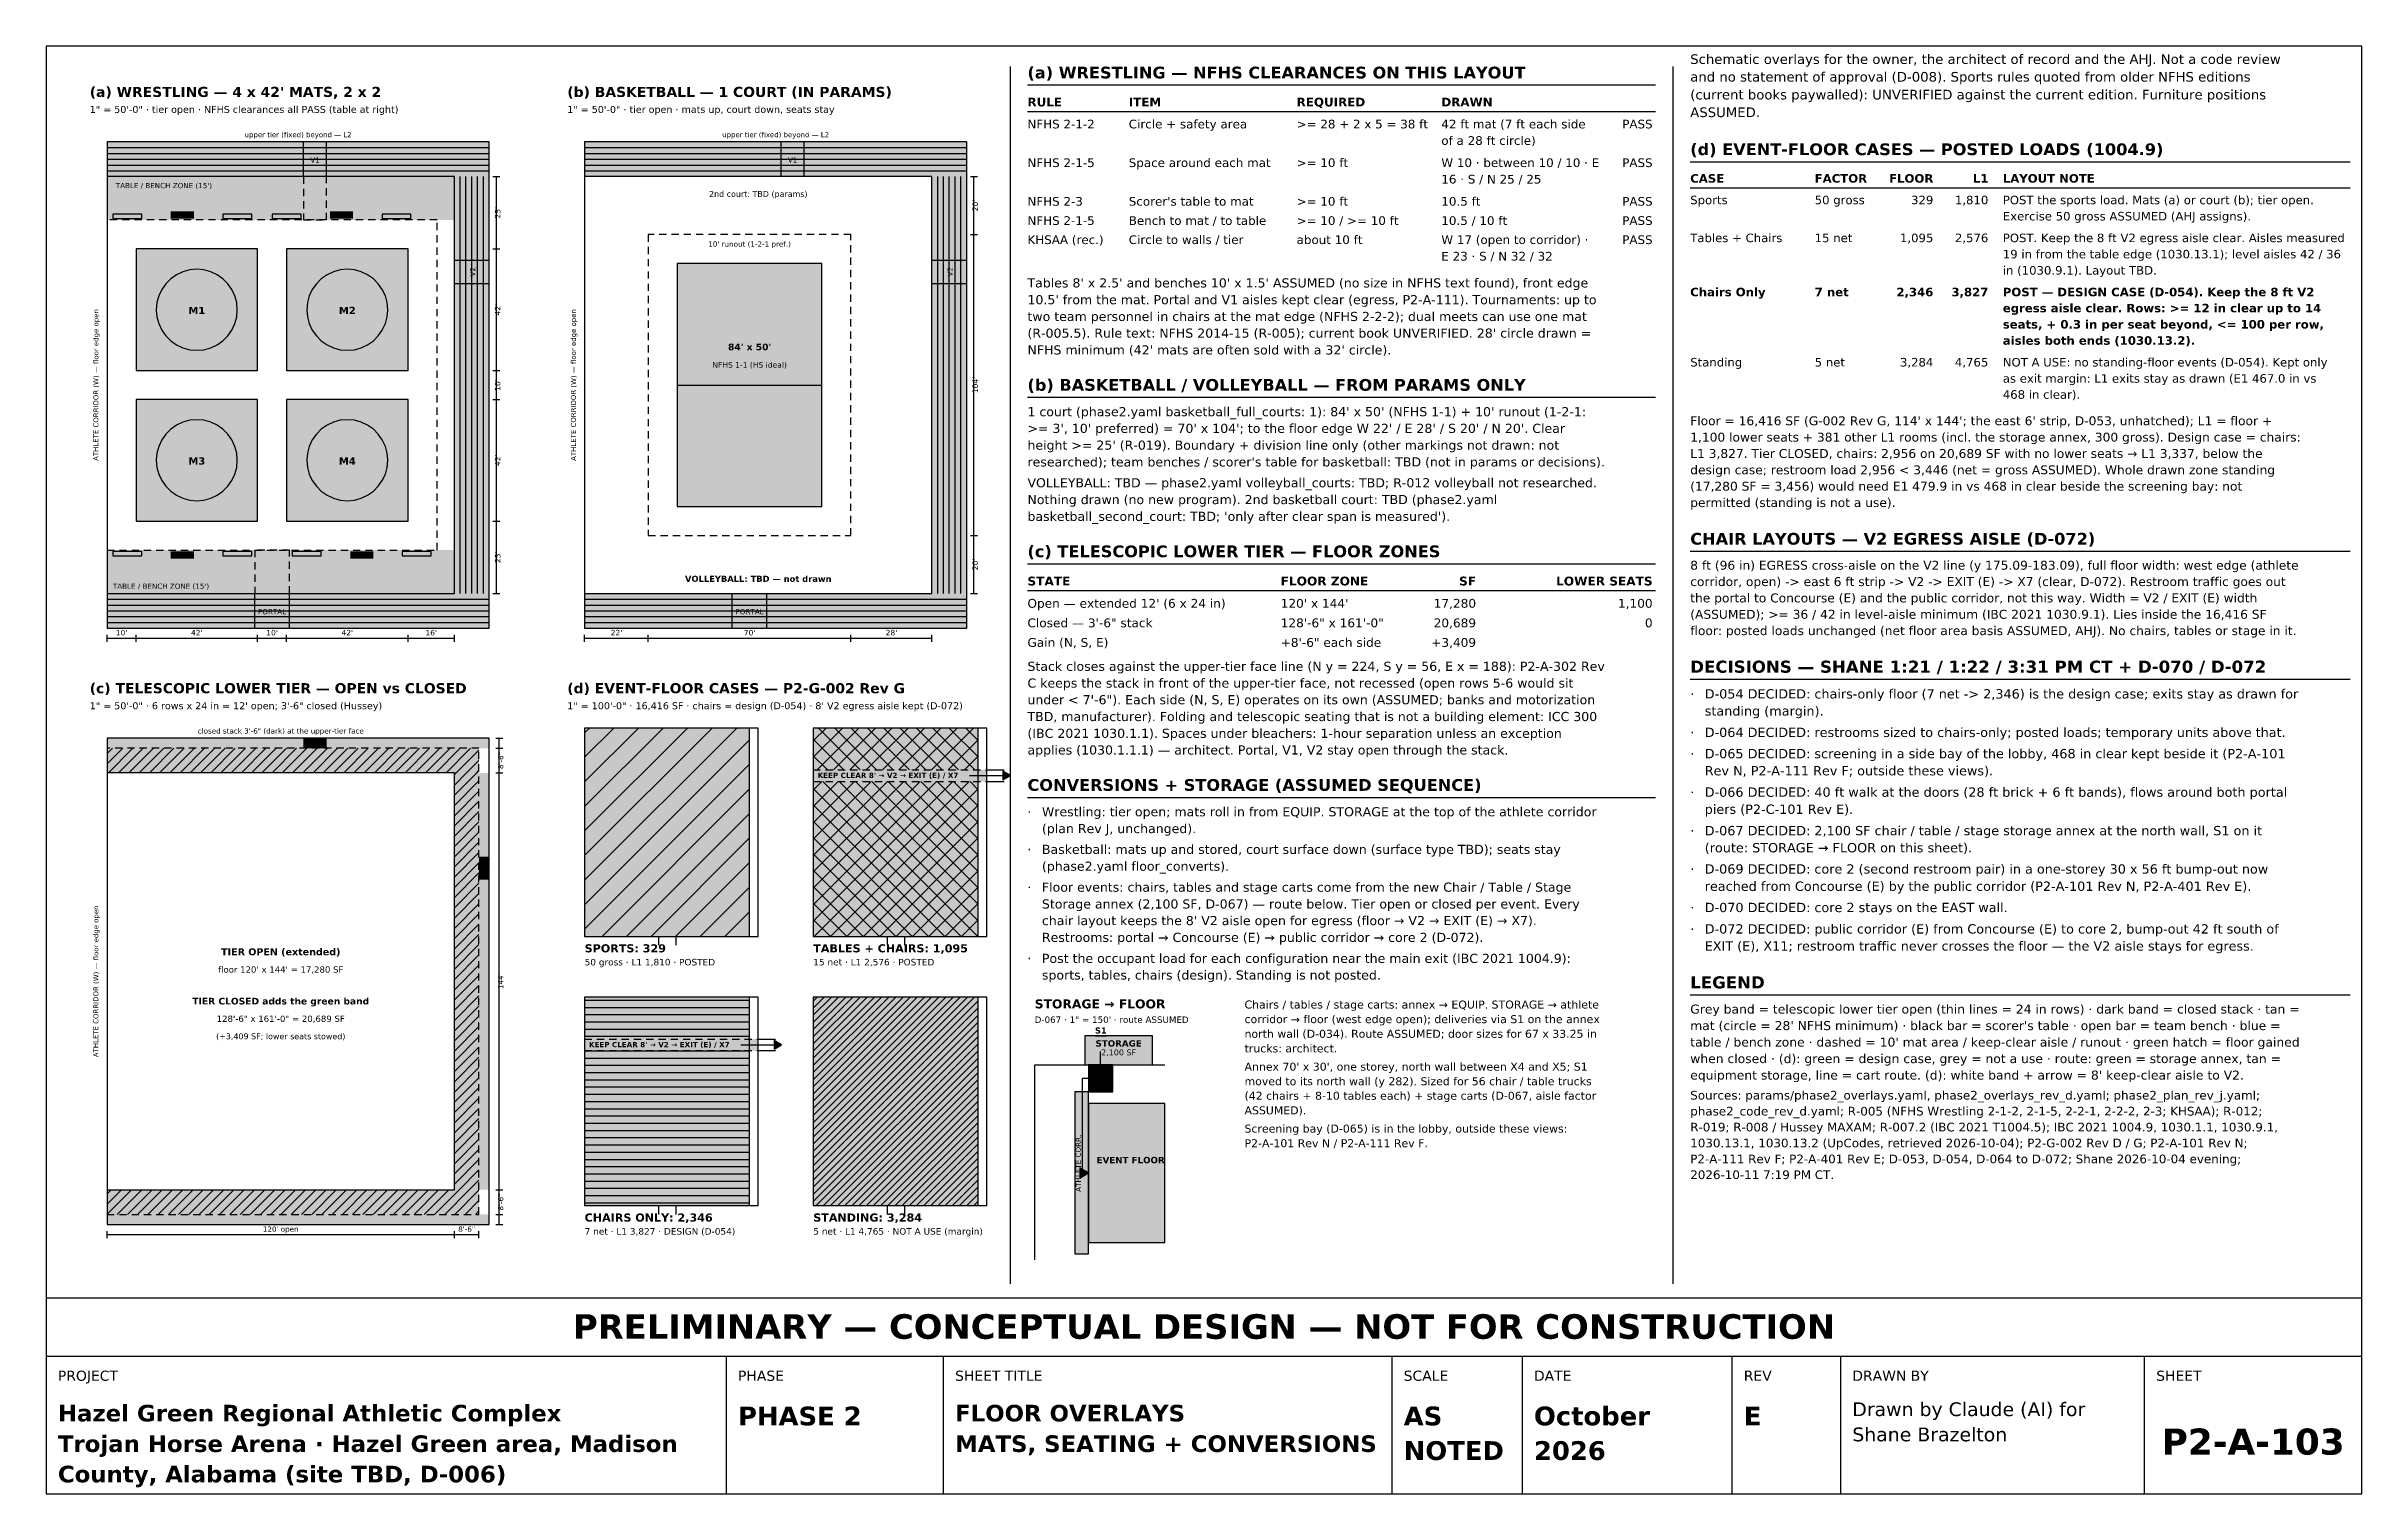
# Model space of a CAD drawing. Header units: inches. Extents: x 0.5 to 16.5, y 0.5 to 10.5.
import ezdxf
from ezdxf.enums import TextEntityAlignment as Align

# ---------------------------------------------------------------- set-up
doc = ezdxf.new("R2010")
doc.units = ezdxf.units.IN
doc.header["$MEASUREMENT"] = 0
for name, color, linetype in [('A-ANNO-DIMS', 7, 'Continuous'), ('A-ANNO-TEXT', 7, 'Continuous'), ('A-AREA-ZONE', 7, 'Continuous'), ('A-EQPM-MATS', 7, 'Continuous'), ('A-FLOR-CRT', 7, 'Continuous'), ('A-FURN', 7, 'Continuous'), ('A-HATCH', 7, 'Continuous'), ('A-SEAT-TELE', 7, 'Continuous'), ('A-WALL', 7, 'Continuous'), ('G-ANNO-TABL', 7, 'Continuous'), ('G-ANNO-TTLB', 7, 'Continuous')]:
    doc.layers.add(name, color=color, linetype=linetype)
doc.styles.add('KS-BOLD', font='DejaVuSans-Bold.ttf')
doc.styles.add('KS-REG', font='DejaVuSans.ttf')

msp = doc.modelspace()

# ---------------------------------------------------------------- texts
at = {"layer": 'A-ANNO-DIMS', "style": 'KS-REG'}
for s, height, p in [("25'", 0.038, (3.638, 9.35)), ("20'", 0.038, (6.938, 9.4)), ("42'", 0.038, (3.638, 8.68)), ("10'", 0.038, (3.638, 8.16)), ("104'", 0.038, (6.938, 8.16)), ("42'", 0.038, (3.638, 7.64)), ("25'", 0.038, (3.638, 6.97)), ("20'", 0.038, (6.938, 6.92)), ('8\'-6"', 0.036, (3.658, 5.565)), ("144'", 0.036, (3.658, 4.04)), ('8\'-6"', 0.036, (3.658, 2.515))]:
    msp.add_text(s, height=height, rotation=90, dxfattribs=at).set_placement(p, align=Align.CENTER)
for s, height, p in [("10'", 0.038, (1.02, 6.43)), ("42'", 0.038, (1.54, 6.43)), ("10'", 0.038, (2.06, 6.43)), ("42'", 0.038, (2.58, 6.43)), ("16'", 0.038, (3.16, 6.43)), ("22'", 0.038, (4.44, 6.43)), ("70'", 0.038, (5.36, 6.43)), ("28'", 0.038, (6.34, 6.43)), ("120' open", 0.036, (2.12, 2.31)), ('8\'-6"', 0.036, (3.405, 2.31))]:
    msp.add_text(s, height=height, dxfattribs=at).set_placement(p, align=Align.CENTER)
at = {"layer": 'A-ANNO-TEXT'}
for s, height, style, p in [('Schematic overlays for the owner, the architect of record and the AHJ. Not a code review', 0.06667, 'KS-REG', (11.86, 10.378)), ('(a) WRESTLING — NFHS CLEARANCES ON THIS LAYOUT', 0.08132, 'KS-BOLD', (7.28, 10.278)), ('and no statement of approval (D-008). Sports rules quoted from older NFHS editions', 0.06667, 'KS-REG', (11.86, 10.256)), ('1" = 50\'-0" · tier open · NFHS clearances all PASS (table at right)', 0.048, 'KS-REG', (0.8, 10.04)), ("(a) WRESTLING — 4 x 42' MATS, 2 x 2", 0.07, 'KS-BOLD', (0.8, 10.15)), ('1" = 50\'-0" · tier open · mats up, court down, seats stay', 0.048, 'KS-REG', (4.1, 10.04)), ('(b) BASKETBALL — 1 COURT (IN PARAMS)', 0.07, 'KS-BOLD', (4.1, 10.15)), ('(current books paywalled): UNVERIFIED against the current edition. Furniture positions', 0.06667, 'KS-REG', (11.86, 10.133)), ('ASSUMED.', 0.0667, 'KS-REG', (11.86, 10.011)), ('(d) EVENT-FLOOR CASES — POSTED LOADS (1004.9)', 0.08136, 'KS-BOLD', (11.86, 9.748)), ("TABLE / BENCH ZONE (15')", 0.036, 'KS-REG', (0.98, 9.52)), ("Tables 8' x 2.5' and benches 10' x 1.5' ASSUMED (no size in NFHS text found), front edge", 0.06313, 'KS-REG', (7.28, 8.834)), ('two team personnel in chairs at the mat edge (NFHS 2-2-2); dual meets can use one mat', 0.06313, 'KS-REG', (7.28, 8.602)), ("10.5' from the mat. Portal and V1 aisles kept clear (egress, P2-A-111). Tournaments: up to", 0.06313, 'KS-REG', (7.28, 8.718)), ("(R-005.5). Rule text: NFHS 2014-15 (R-005); current book UNVERIFIED. 28' circle drawn =", 0.06313, 'KS-REG', (7.28, 8.487)), ("NFHS minimum (42' mats are often sold with a 32' circle).", 0.06313, 'KS-REG', (7.28, 8.371)), ('(b) BASKETBALL / VOLLEYBALL — FROM PARAMS ONLY', 0.08132, 'KS-BOLD', (7.28, 8.12)), ("1 court (phase2.yaml basketball_full_courts: 1): 84' x 50' (NFHS 1-1) + 10' runout (1-2-1:", 0.06313, 'KS-REG', (7.28, 7.944)), (">= 3', 10' preferred) = 70' x 104'; to the floor edge W 22' / E 28' / S 20' / N 20'. Clear", 0.06313, 'KS-REG', (7.28, 7.829)), ("Floor = 16,416 SF (G-002 Rev G, 114' x 144'; the east 6' strip, D-053, unhatched); L1 = floor +", 0.06158, 'KS-REG', (11.86, 7.882)), ("height >= 25' (R-019). Boundary + division line only (other markings not drawn: not", 0.06313, 'KS-REG', (7.28, 7.713)), ('L1 3,827. Tier CLOSED, chairs: 2,956 on 20,689 SF with no lower seats → L1 3,337, below the', 0.06158, 'KS-REG', (11.86, 7.656)), ('1,100 lower seats + 381 other L1 rooms (incl. the storage annex, 300 gross). Design case = chairs:', 0.06158, 'KS-REG', (11.86, 7.769)), ("researched); team benches / scorer's table for basketball: TBD (not in params or decisions).", 0.06313, 'KS-REG', (7.28, 7.597)), ('design case; restroom load 2,956 < 3,446 (net = gross ASSUMED). Whole drawn zone standing', 0.06158, 'KS-REG', (11.86, 7.543)), ('VOLLEYBALL: TBD — phase2.yaml volleyball_courts: TBD; R-012 volleyball not researched.', 0.06313, 'KS-REG', (7.28, 7.453)), ('Nothing drawn (no new program). 2nd basketball court: TBD (phase2.yaml', 0.06313, 'KS-REG', (7.28, 7.337)), ('(17,280 SF = 3,456) would need E1 479.9 in vs 468 in clear beside the screening bay: not', 0.06158, 'KS-REG', (11.86, 7.43)), ('permitted (standing is not a use).', 0.06158, 'KS-REG', (11.86, 7.317)), ("basketball_second_court: TBD; 'only after clear span is measured').", 0.06313, 'KS-REG', (7.28, 7.221)), ('(c) TELESCOPIC LOWER TIER — FLOOR ZONES', 0.08132, 'KS-BOLD', (7.28, 6.97)), ('CHAIR LAYOUTS — V2 EGRESS AISLE (D-072)', 0.08136, 'KS-BOLD', (11.86, 7.057)), ('8 ft (96 in) EGRESS cross-aisle on the V2 line (y 175.09-183.09), full floor width: west edge (athlete', 0.061585, 'KS-REG', (11.86, 6.884)), ("TABLE / BENCH ZONE (15')", 0.036, 'KS-REG', (0.96, 6.752)), ('the portal to Concourse (E) and the public corridor, not this way. Width = V2 / EXIT (E) width', 0.06158, 'KS-REG', (11.86, 6.658)), ('corridor, open) -> east 6 ft strip -> V2 -> EXIT (E) -> X7 (clear, D-072). Restroom traffic goes out', 0.06158, 'KS-REG', (11.86, 6.771)), ('(ASSUMED); >= 36 / 42 in level-aisle minimum (IBC 2021 1030.9.1). Lies inside the 16,416 SF', 0.06158, 'KS-REG', (11.86, 6.545)), ('floor: posted loads unchanged (net floor area basis ASSUMED, AHJ). No chairs, tables or stage in it.', 0.06158, 'KS-REG', (11.86, 6.432)), ('Stack closes against the upper-tier face line (N y = 224, S y = 56, E x = 188): P2-A-302 Rev', 0.06313, 'KS-REG', (7.28, 6.185)), ('DECISIONS — SHANE 1:21 / 1:22 / 3:31 PM CT + D-070 / D-072', 0.08362, 'KS-BOLD', (11.86, 6.172)), ('(c) TELESCOPIC LOWER TIER — OPEN vs CLOSED', 0.07, 'KS-BOLD', (0.8, 6.03)), ('(d) EVENT-FLOOR CASES — P2-G-002 Rev G', 0.07, 'KS-BOLD', (4.1, 6.03)), ('C keeps the stack in front of the upper-tier face, not recessed (open rows 5-6 would sit', 0.06313, 'KS-REG', (7.28, 6.069)), ('1" = 50\'-0" · 6 rows x 24 in = 12\' open; 3\'-6" closed (Hussey)', 0.048, 'KS-REG', (0.8, 5.92)), ('1" = 100\'-0" · 16,416 SF · chairs = design (D-054) · 8\' V2 egress aisle kept (D-072)', 0.048, 'KS-REG', (4.1, 5.92)), ('under < 7\'-6"). Each side (N, S, E) operates on its own (ASSUMED; banks and motorization', 0.06313, 'KS-REG', (7.28, 5.954)), ('·', 0.0644, 'KS-REG', (11.86, 5.994)), ('standing (margin).', 0.06441, 'KS-REG', (11.96, 5.876)), ('D-054 DECIDED: chairs-only floor (7 net -> 2,346) is the design case; exits stay as drawn for', 0.06441, 'KS-REG', (11.96, 5.994)), ('TBD, manufacturer). Folding and telescopic seating that is not a building element: ICC 300', 0.06313, 'KS-REG', (7.28, 5.838)), ('(IBC 2021 1030.1.1). Spaces under bleachers: 1-hour separation unless an exception', 0.06313, 'KS-REG', (7.28, 5.722)), ('·', 0.0644, 'KS-REG', (11.86, 5.728)), ('D-064 DECIDED: restrooms sized to chairs-only; posted loads; temporary units above that.', 0.06441, 'KS-REG', (11.96, 5.728)), ('applies (1030.1.1.1) — architect. Portal, V1, V2 stay open through the stack.', 0.06313, 'KS-REG', (7.28, 5.607)), ('·', 0.0644, 'KS-REG', (11.86, 5.581)), ('D-065 DECIDED: screening in a side bay of the lobby, 468 in clear kept beside it (P2-A-101', 0.06441, 'KS-REG', (11.96, 5.581)), ("KEEP CLEAR 8' → V2 → EXIT (E) / X7", 0.036, 'KS-BOLD', (5.83, 5.445)), ('CONVERSIONS + STORAGE (ASSUMED SEQUENCE)', 0.08132, 'KS-BOLD', (7.28, 5.356)), ('Rev N, P2-A-111 Rev F; outside these views).', 0.06441, 'KS-REG', (11.96, 5.463)), ('·', 0.0644, 'KS-REG', (11.86, 5.315)), ('D-066 DECIDED: 40 ft walk at the doors (28 ft brick + 6 ft bands), flows around both portal', 0.06441, 'KS-REG', (11.96, 5.315)), ('·', 0.0631, 'KS-REG', (7.28, 5.18)), ('Wrestling: tier open; mats roll in from EQUIP. STORAGE at the top of the athlete corridor', 0.06313, 'KS-REG', (7.38, 5.18)), ('(plan Rev J, unchanged).', 0.06313, 'KS-REG', (7.38, 5.064)), ('piers (P2-C-101 Rev E).', 0.06441, 'KS-REG', (11.96, 5.197)), ('Basketball: mats up and stored, court surface down (surface type TBD); seats stay', 0.06313, 'KS-REG', (7.38, 4.92)), ('·', 0.0644, 'KS-REG', (11.86, 5.049)), ('(route: STORAGE → FLOOR on this sheet).', 0.06441, 'KS-REG', (11.96, 4.931)), ('D-067 DECIDED: 2,100 SF chair / table / stage storage annex at the north wall, S1 on it', 0.06441, 'KS-REG', (11.96, 5.049)), ('·', 0.0631, 'KS-REG', (7.28, 4.92)), ('(phase2.yaml floor_converts).', 0.06313, 'KS-REG', (7.38, 4.804)), ('·', 0.0644, 'KS-REG', (11.86, 4.784)), ('D-069 DECIDED: core 2 (second restroom pair) in a one-storey 30 x 56 ft bump-out now', 0.06441, 'KS-REG', (11.96, 4.784)), ('·', 0.0631, 'KS-REG', (7.28, 4.659)), ('Floor events: chairs, tables and stage carts come from the new Chair / Table / Stage', 0.06313, 'KS-REG', (7.38, 4.659)), ('reached from Concourse (E) by the public corridor (P2-A-101 Rev N, P2-A-401 Rev E).', 0.06441, 'KS-REG', (11.96, 4.665)), ("chair layout keeps the 8' V2 aisle open for egress (floor → V2 → EXIT (E) → X7).", 0.06313, 'KS-REG', (7.38, 4.428)), ('Storage annex (2,100 SF, D-067) — route below. Tier open or closed per event. Every', 0.06313, 'KS-REG', (7.38, 4.543)), ('·', 0.0644, 'KS-REG', (11.86, 4.518)), ('D-070 DECIDED: core 2 stays on the EAST wall.', 0.06441, 'KS-REG', (11.96, 4.518)), ('Restrooms: portal → Concourse (E) → public corridor → core 2 (D-072).', 0.06313, 'KS-REG', (7.38, 4.312)), ('·', 0.0644, 'KS-REG', (11.86, 4.37)), ('D-072 DECIDED: public corridor (E) from Concourse (E) to core 2, bump-out 42 ft south of', 0.06441, 'KS-REG', (11.96, 4.37)), ('50 gross · L1 1,810 · POSTED', 0.045, 'KS-REG', (4.22, 4.15)), ('SPORTS: 329', 0.056, 'KS-BOLD', (4.22, 4.24)), ('TABLES + CHAIRS: 1,095', 0.056, 'KS-BOLD', (5.8, 4.24)), ('15 net · L1 2,576 · POSTED', 0.045, 'KS-REG', (5.8, 4.15)), ('·', 0.0631, 'KS-REG', (7.28, 4.167)), ('Post the occupant load for each configuration near the main exit (IBC 2021 1004.9):', 0.06313, 'KS-REG', (7.38, 4.167)), ('EXIT (E), X11; restroom traffic never crosses the floor — the V2 aisle stays for egress.', 0.06441, 'KS-REG', (11.96, 4.252)), ('sports, tables, chairs (design). Standing is not posted.', 0.06313, 'KS-REG', (7.38, 4.052)), ('LEGEND', 0.0836, 'KS-BOLD', (11.86, 3.991)), ('STORAGE → FLOOR', 0.062, 'KS-BOLD', (7.33, 3.853)), ('Chairs / tables / stage carts: annex → EQUIP. STORAGE → athlete', 0.055, 'KS-REG', (8.78, 3.852)), ('Grey band = telescopic lower tier open (thin lines = 24 in rows) · dark band = closed stack · tan =', 0.06215, 'KS-REG', (11.86, 3.817)), ('D-067 · 1" = 150\' · route ASSUMED', 0.044, 'KS-REG', (7.33, 3.753)), ('corridor → floor (west edge open); deliveries via S1 on the annex', 0.055, 'KS-REG', (8.78, 3.751)), ('north wall (D-034). Route ASSUMED; door sizes for 67 x 33.25 in', 0.055, 'KS-REG', (8.78, 3.65)), ("mat (circle = 28' NFHS minimum) · black bar = scorer's table · open bar = team bench · blue =", 0.06215, 'KS-REG', (11.86, 3.703)), ("KEEP CLEAR 8' → V2 → EXIT (E) / X7", 0.036, 'KS-BOLD', (4.25, 3.585)), ('trucks: architect.', 0.055, 'KS-REG', (8.78, 3.549)), ("table / bench zone · dashed = 10' mat area / keep-clear aisle / runout · green hatch = floor gained", 0.06215, 'KS-REG', (11.86, 3.589)), ('when closed · (d): green = design case, grey = not a use · route: green = storage annex, tan =', 0.06215, 'KS-REG', (11.86, 3.475)), ("Annex 70' x 30', one storey, north wall between X4 and X5; S1", 0.055, 'KS-REG', (8.78, 3.423)), ('moved to its north wall (y 282). Sized for 56 chair / table trucks', 0.055, 'KS-REG', (8.78, 3.322)), ("equipment storage, line = cart route. (d): white band + arrow = 8' keep-clear aisle to V2.", 0.06215, 'KS-REG', (11.86, 3.361)), ('(42 chairs + 8-10 tables each) + stage carts (D-067, aisle factor', 0.055, 'KS-REG', (8.78, 3.222)), ('Sources: params/phase2_overlays.yaml, phase2_overlays_rev_d.yaml; phase2_plan_rev_j.yaml;', 0.05989, 'KS-REG', (11.86, 3.223)), ('ASSUMED).', 0.055, 'KS-REG', (8.78, 3.121)), ('Screening bay (D-065) is in the lobby, outside these views:', 0.055, 'KS-REG', (8.78, 2.995)), ('phase2_code_rev_d.yaml; R-005 (NFHS Wrestling 2-1-2, 2-1-5, 2-2-1, 2-2-2, 2-3; KHSAA); R-012;', 0.05989, 'KS-REG', (11.86, 3.113)), ('R-019; R-008 / Hussey MAXAM; R-007.2 (IBC 2021 T1004.5); IBC 2021 1004.9, 1030.1.1, 1030.9.1,', 0.05989, 'KS-REG', (11.86, 3.003)), ('P2-A-101 Rev N / P2-A-111 Rev F.', 0.055, 'KS-REG', (8.78, 2.894)), ('1030.13.1, 1030.13.2 (UpCodes, retrieved 2026-10-04); P2-G-002 Rev D / G; P2-A-101 Rev N;', 0.05989, 'KS-REG', (11.86, 2.893)), ('2026-10-11 7:19 PM CT.', 0.05989, 'KS-REG', (11.86, 2.674)), ('P2-A-111 Rev F; P2-A-401 Rev E; D-053, D-054, D-064 to D-072; Shane 2026-10-04 evening;', 0.05989, 'KS-REG', (11.86, 2.783)), ('CHAIRS ONLY: 2,346', 0.056, 'KS-BOLD', (4.22, 2.38)), ('STANDING: 3,284', 0.056, 'KS-BOLD', (5.8, 2.38)), ('7 net · L1 3,827 · DESIGN (D-054)', 0.045, 'KS-REG', (4.22, 2.29)), ('5 net · L1 4,765 · NOT A USE (margin)', 0.045, 'KS-REG', (5.8, 2.29))]:
    msp.add_text(s, height=height, dxfattribs=dict(at, style=style)).set_placement(p)
for s, height, style, p in [('upper tier (fixed) beyond — L2', 0.035, 'KS-REG', (2.24, 9.872)), ('upper tier (fixed) beyond — L2', 0.035, 'KS-REG', (5.54, 9.872)), ('V1', 0.036, 'KS-REG', (2.357, 9.696)), ('V1', 0.036, 'KS-REG', (5.657, 9.696)), ('2nd court: TBD (params)', 0.04, 'KS-REG', (5.42, 9.46)), ("10' runout (1-2-1 pref.)", 0.036, 'KS-REG', (5.36, 9.116)), ('M1', 0.05, 'KS-BOLD', (1.54, 8.65)), ('M2', 0.05, 'KS-BOLD', (2.58, 8.65)), ("84' x 50'", 0.046, 'KS-BOLD', (5.36, 8.4)), ('NFHS 1-1 (HS ideal)', 0.038, 'KS-REG', (5.36, 8.28)), ('M3', 0.05, 'KS-BOLD', (1.54, 7.61)), ('M4', 0.05, 'KS-BOLD', (2.58, 7.61)), ('VOLLEYBALL: TBD — not drawn', 0.042, 'KS-BOLD', (5.42, 6.8)), ('PORTAL', 0.036, 'KS-REG', (2.06, 6.576)), ('PORTAL', 0.036, 'KS-REG', (5.36, 6.576)), ('closed stack 3\'-6" (dark) at the upper-tier face', 0.036, 'KS-REG', (2.12, 5.752)), ('TIER OPEN (extended)', 0.048, 'KS-BOLD', (2.12, 4.22)), ("floor 120' x 144' = 17,280 SF", 0.043, 'KS-REG', (2.12, 4.1)), ('TIER CLOSED adds the green band', 0.046, 'KS-BOLD', (2.12, 3.88)), ('(+3,409 SF; lower seats stowed)', 0.04, 'KS-REG', (2.12, 3.64)), ('128\'-6" x 161\'-0" = 20,689 SF', 0.043, 'KS-REG', (2.12, 3.76)), ('S1', 0.042, 'KS-BOLD', (7.787, 3.679)), ('STORAGE', 0.044, 'KS-BOLD', (7.91, 3.589)), ('2,100 SF', 0.04, 'KS-REG', (7.91, 3.529)), ('EQUIP.', 0.036, 'KS-REG', (7.787, 3.356)), ('EVENT FLOOR', 0.044, 'KS-BOLD', (7.993, 2.783))]:
    msp.add_text(s, height=height, dxfattribs=dict(at, style=style)).set_placement(p, align=Align.CENTER)
at = {"layer": 'A-ANNO-TEXT', "style": 'KS-REG'}
for s, height, p in [('V2', 0.036, (3.464, 8.942)), ('V2', 0.036, (6.764, 8.942)), ('ATHLETE CORRIDOR (W) — floor edge open', 0.035, (0.86, 8.16)), ('ATHLETE CORRIDOR (W) — floor edge open', 0.035, (4.16, 8.16)), ('ATHLETE CORRIDOR (W) — floor edge open', 0.035, (0.86, 4.04)), ('ATHLETE CORR.', 0.036, (7.649, 2.783))]:
    msp.add_text(s, height=height, rotation=90, dxfattribs=at).set_placement(p, align=Align.CENTER)
at = {"layer": 'G-ANNO-TABL'}
for s, height, style, p in [('RULE', 0.0599, 'KS-BOLD', (7.28, 10.085)), ('ITEM', 0.0599, 'KS-BOLD', (7.98, 10.085)), ('REQUIRED', 0.0599, 'KS-BOLD', (9.14, 10.085)), ('DRAWN', 0.0599, 'KS-BOLD', (10.14, 10.085)), ('NFHS 2-1-2', 0.0599, 'KS-REG', (7.28, 9.933)), ('Circle + safety area', 0.05992, 'KS-REG', (7.98, 9.933)), ('>= 28 + 2 x 5 = 38 ft', 0.05992, 'KS-REG', (9.14, 9.933)), ('42 ft mat (7 ft each side', 0.05992, 'KS-REG', (10.14, 9.933)), ('of a 28 ft circle)', 0.05992, 'KS-REG', (10.14, 9.819)), ('NFHS 2-1-5', 0.0599, 'KS-REG', (7.28, 9.666)), ('Space around each mat', 0.05992, 'KS-REG', (7.98, 9.666)), ('>= 10 ft', 0.0599, 'KS-REG', (9.14, 9.666)), ('W 10 · between 10 / 10 · E', 0.05992, 'KS-REG', (10.14, 9.666)), ('16 · S / N 25 / 25', 0.05992, 'KS-REG', (10.14, 9.552)), ('CASE', 0.0588, 'KS-BOLD', (11.86, 9.558)), ('FACTOR', 0.0588, 'KS-BOLD', (12.72, 9.558)), ('LAYOUT NOTE', 0.05876, 'KS-BOLD', (14.02, 9.558)), ('NFHS 2-3', 0.0599, 'KS-REG', (7.28, 9.399)), ("Scorer's table to mat", 0.05992, 'KS-REG', (7.98, 9.399)), ('>= 10 ft', 0.0599, 'KS-REG', (9.14, 9.399)), ('10.5 ft', 0.0599, 'KS-REG', (10.14, 9.399)), ('Sports', 0.0588, 'KS-REG', (11.86, 9.409)), ('50 gross', 0.0588, 'KS-REG', (12.72, 9.409)), ('POST the sports load. Mats (a) or court (b); tier open.', 0.05876, 'KS-REG', (14.02, 9.409)), ('NFHS 2-1-5', 0.0599, 'KS-REG', (7.28, 9.266)), ('Bench to mat / to table', 0.05992, 'KS-REG', (7.98, 9.266)), ('>= 10 / >= 10 ft', 0.05992, 'KS-REG', (9.14, 9.266)), ('10.5 / 10 ft', 0.05992, 'KS-REG', (10.14, 9.266)), ('Exercise 50 gross ASSUMED (AHJ assigns).', 0.05876, 'KS-REG', (14.02, 9.297)), ('KHSAA (rec.)', 0.05992, 'KS-REG', (7.28, 9.134)), ('Circle to walls / tier', 0.05992, 'KS-REG', (7.98, 9.134)), ('about 10 ft', 0.05992, 'KS-REG', (9.14, 9.134)), ('W 17 (open to corridor) ·', 0.05992, 'KS-REG', (10.14, 9.134)), ('Tables + Chairs', 0.05876, 'KS-REG', (11.86, 9.147)), ('15 net', 0.0588, 'KS-REG', (12.72, 9.147)), ('POST. Keep the 8 ft V2 egress aisle clear. Aisles measured', 0.05876, 'KS-REG', (14.02, 9.147)), ('E 23 · S / N 32 / 32', 0.05992, 'KS-REG', (10.14, 9.02)), ('in (1030.9.1). Layout TBD.', 0.05876, 'KS-REG', (14.02, 8.923)), ('19 in from the table edge (1030.13.1); level aisles 42 / 36', 0.05876, 'KS-REG', (14.02, 9.035)), ('Chairs Only', 0.05876, 'KS-BOLD', (11.86, 8.773)), ('7 net', 0.0588, 'KS-BOLD', (12.72, 8.773)), ('POST — DESIGN CASE (D-054). Keep the 8 ft V2', 0.05876, 'KS-BOLD', (14.02, 8.773)), ('egress aisle clear. Rows: >= 12 in clear up to 14', 0.05876, 'KS-BOLD', (14.02, 8.662)), ('aisles both ends (1030.13.2).', 0.05876, 'KS-BOLD', (14.02, 8.438)), ('seats, + 0.3 in per seat beyond, <= 100 per row,', 0.05876, 'KS-BOLD', (14.02, 8.55)), ('Standing', 0.0588, 'KS-REG', (11.86, 8.288)), ('5 net', 0.0588, 'KS-REG', (12.72, 8.288)), ('NOT A USE: no standing-floor events (D-054). Kept only', 0.05876, 'KS-REG', (14.02, 8.288)), ('as exit margin: L1 exits stay as drawn (E1 467.0 in vs', 0.05876, 'KS-REG', (14.02, 8.176)), ('468 in clear).', 0.05876, 'KS-REG', (14.02, 8.065)), ('STATE', 0.061, 'KS-BOLD', (7.28, 6.775)), ('FLOOR ZONE', 0.061, 'KS-BOLD', (9.03, 6.775)), ("Open — extended 12' (6 x 24 in)", 0.06099, 'KS-REG', (7.28, 6.621)), ("120' x 144'", 0.06099, 'KS-REG', (9.03, 6.621)), ('Closed — 3\'-6" stack', 0.06099, 'KS-REG', (7.28, 6.486)), ('Gain (N, S, E)', 0.06099, 'KS-REG', (7.28, 6.351)), ('128\'-6" x 161\'-0"', 0.06099, 'KS-REG', (9.03, 6.486)), ('+8\'-6" each side', 0.06099, 'KS-REG', (9.03, 6.351))]:
    msp.add_text(s, height=height, dxfattribs=dict(at, style=style)).set_placement(p)
for s, height, style, p in [('PASS', 0.0599, 'KS-REG', (11.6, 9.933)), ('PASS', 0.0599, 'KS-REG', (11.6, 9.666)), ('FLOOR', 0.0588, 'KS-BOLD', (13.54, 9.558)), ('L1', 0.0588, 'KS-BOLD', (13.92, 9.558)), ('PASS', 0.0599, 'KS-REG', (11.6, 9.399)), ('329', 0.0588, 'KS-REG', (13.54, 9.409)), ('1,810', 0.0588, 'KS-REG', (13.92, 9.409)), ('PASS', 0.0599, 'KS-REG', (11.6, 9.266)), ('PASS', 0.0599, 'KS-REG', (11.6, 9.134)), ('1,095', 0.0588, 'KS-REG', (13.54, 9.147)), ('2,576', 0.0588, 'KS-REG', (13.92, 9.147)), ('2,346', 0.0588, 'KS-BOLD', (13.54, 8.773)), ('3,827', 0.0588, 'KS-BOLD', (13.92, 8.773)), ('3,284', 0.0588, 'KS-REG', (13.54, 8.288)), ('4,765', 0.0588, 'KS-REG', (13.92, 8.288)), ('SF', 0.061, 'KS-BOLD', (10.38, 6.775)), ('LOWER SEATS', 0.06099, 'KS-BOLD', (11.6, 6.775)), ('17,280', 0.061, 'KS-REG', (10.38, 6.621)), ('1,100', 0.061, 'KS-REG', (11.6, 6.621)), ('+3,409', 0.061, 'KS-REG', (10.38, 6.351)), ('20,689', 0.061, 'KS-REG', (10.38, 6.486)), ('0', 0.061, 'KS-REG', (11.6, 6.486))]:
    msp.add_text(s, height=height, dxfattribs=dict(at, style=style)).set_placement(p, align=Align.RIGHT)
at = {"layer": 'G-ANNO-TTLB', "style": 'KS-BOLD'}
for s, height, p in [('PRELIMINARY — CONCEPTUAL DESIGN — NOT FOR CONSTRUCTION', 0.17, (8.5, 1.57)), ('P2-A-103', 0.18, (15.75, 0.77))]:
    msp.add_text(s, height=height, dxfattribs=at).set_placement(p, align=Align.CENTER)
at = {"layer": 'G-ANNO-TTLB'}
for s, height, style, p in [('PROJECT', 0.07, 'KS-REG', (0.58, 1.28)), ('PHASE', 0.07, 'KS-REG', (5.28, 1.28)), ('SHEET TITLE', 0.07, 'KS-REG', (6.78, 1.28)), ('SCALE', 0.07, 'KS-REG', (9.88, 1.28)), ('DATE', 0.07, 'KS-REG', (10.78, 1.28)), ('REV', 0.07, 'KS-REG', (12.23, 1.28)), ('DRAWN BY', 0.07, 'KS-REG', (12.98, 1.28)), ('SHEET', 0.07, 'KS-REG', (15.08, 1.28)), ('Drawn by Claude (AI) for', 0.095, 'KS-REG', (12.98, 1.036)), ('Hazel Green Regional Athletic Complex', 0.115, 'KS-BOLD', (0.58, 0.999)), ('PHASE 2', 0.13, 'KS-BOLD', (5.28, 0.972)), ('FLOOR OVERLAYS', 0.115, 'KS-BOLD', (6.78, 0.999)), ('AS', 0.13, 'KS-BOLD', (9.88, 0.972)), ('October', 0.13, 'KS-BOLD', (10.78, 0.972)), ('E', 0.13, 'KS-BOLD', (12.23, 0.972)), ('Shane Brazelton', 0.095, 'KS-REG', (12.98, 0.862)), ('Trojan Horse Arena · Hazel Green area, Madison', 0.115, 'KS-BOLD', (0.58, 0.788)), ('MATS, SEATING + CONVERSIONS', 0.115, 'KS-BOLD', (6.78, 0.788)), ('NOTED', 0.13, 'KS-BOLD', (9.88, 0.733)), ('2026', 0.13, 'KS-BOLD', (10.78, 0.733)), ('County, Alabama (site TBD, D-006)', 0.115, 'KS-BOLD', (0.58, 0.578))]:
    msp.add_text(s, height=height, dxfattribs=dict(at, style=style)).set_placement(p)

# ---------------------------------------------------------------- hatches: boundary and pattern name
at = {"layer": 'A-AREA-ZONE', "true_color": 0xeaf0f8}
for points in [[(0.92, 9.3), (3.32, 9.3), (3.32, 9.6), (0.92, 9.6)], [(0.92, 6.72), (3.32, 6.72), (3.32, 7.02), (0.92, 7.02)]]:
    msp.add_hatch(color=7, dxfattribs=at).paths.add_polyline_path(points)
at = {"layer": 'A-AREA-ZONE', "true_color": 0xf5f5f5}
for points in [[(4.22, 4.35), (5.36, 4.35), (5.36, 5.79), (4.22, 5.79)], [(5.8, 4.35), (6.94, 4.35), (6.94, 5.79), (5.8, 5.79)]]:
    msp.add_hatch(color=7, dxfattribs=at).paths.add_polyline_path(points)
at = {"layer": 'A-AREA-ZONE', "true_color": 0xdcefe0}
for points in [[(0.92, 5.48), (3.49, 5.48), (3.49, 5.65), (0.92, 5.65)], [(3.32, 2.6), (3.49, 2.6), (3.49, 5.48), (3.32, 5.48)], [(0.92, 2.43), (3.49, 2.43), (3.49, 2.6), (0.92, 2.6)]]:
    msp.add_hatch(color=7, dxfattribs=at).paths.add_polyline_path(points)
at = {"layer": 'A-AREA-ZONE', "true_color": 0xffffff}
for points in [[(5.8, 5.421), (7, 5.421), (7, 5.501), (5.8, 5.501)], [(4.22, 3.561), (5.42, 3.561), (5.42, 3.641), (4.22, 3.641)], [(7.703, 2.236), (8.23, 2.236), (8.23, 3.196), (7.703, 3.196)]]:
    msp.add_hatch(color=7, dxfattribs=at).paths.add_polyline_path(points)
at = {"layer": 'A-AREA-ZONE', "true_color": 0x1e7b34}
for points in [[(7.16, 5.461), (7.11, 5.491), (7.11, 5.431)], [(5.58, 3.601), (5.53, 3.631), (5.53, 3.571)]]:
    msp.add_hatch(color=7, dxfattribs=at).paths.add_polyline_path(points)
at = {"layer": 'A-AREA-ZONE', "true_color": 0xe3f1e6}
for points in [[(4.22, 2.49), (5.36, 2.49), (5.36, 3.93), (4.22, 3.93)], [(7.677, 3.463), (8.143, 3.463), (8.143, 3.663), (7.677, 3.663)]]:
    msp.add_hatch(color=7, dxfattribs=at).paths.add_polyline_path(points)
at = {"layer": 'A-AREA-ZONE', "true_color": 0xeeeeee}
msp.add_hatch(color=7, dxfattribs=at).paths.add_polyline_path([(5.8, 2.49), (6.94, 2.49), (6.94, 3.93), (5.8, 3.93)])
at = {"layer": 'A-AREA-ZONE', "true_color": 0xf4e6c8}
msp.add_hatch(color=7, dxfattribs=at).paths.add_polyline_path([(7.703, 3.276), (7.87, 3.276), (7.87, 3.463), (7.703, 3.463)])
at = {"layer": 'A-AREA-ZONE', "true_color": 0xf2f2f2}
msp.add_hatch(color=7, dxfattribs=at).paths.add_polyline_path([(7.608, 2.156), (7.703, 2.156), (7.703, 3.276), (7.608, 3.276)])
at = {"layer": 'A-AREA-ZONE', "true_color": 0x000000}
msp.add_hatch(color=7, dxfattribs=at).paths.add_polyline_path([(7.703, 2.716), (7.643, 2.751), (7.643, 2.681)])
at = {"layer": 'A-EQPM-MATS', "true_color": 0xf4e6c8}
for points in [[(1.12, 8.26), (1.96, 8.26), (1.96, 9.1), (1.12, 9.1)], [(2.16, 8.26), (3, 8.26), (3, 9.1), (2.16, 9.1)], [(1.12, 7.22), (1.96, 7.22), (1.96, 8.06), (1.12, 8.06)], [(2.16, 7.22), (3, 7.22), (3, 8.06), (2.16, 8.06)]]:
    msp.add_hatch(color=7, dxfattribs=at).paths.add_polyline_path(points)
at = {"layer": 'A-FLOR-CRT', "true_color": 0xf7ebd8}
msp.add_hatch(color=7, dxfattribs=at).paths.add_polyline_path([(4.86, 7.32), (5.86, 7.32), (5.86, 9), (4.86, 9)])
at = {"layer": 'A-FURN', "true_color": 0x333333}
for points in [[(1.36, 9.31), (1.52, 9.31), (1.52, 9.36), (1.36, 9.36)], [(2.46, 9.31), (2.62, 9.31), (2.62, 9.36), (2.46, 9.36)], [(1.36, 6.96), (1.52, 6.96), (1.52, 7.01), (1.36, 7.01)], [(2.6, 6.96), (2.76, 6.96), (2.76, 7.01), (2.6, 7.01)]]:
    msp.add_hatch(color=7, dxfattribs=at).paths.add_polyline_path(points)
at = {"layer": 'A-SEAT-TELE', "true_color": 0xe4e4e4}
for points in [[(0.92, 9.6), (3.56, 9.6), (3.56, 9.84), (0.92, 9.84)], [(4.22, 9.6), (6.86, 9.6), (6.86, 9.84), (4.22, 9.84)], [(3.32, 6.72), (3.56, 6.72), (3.56, 9.6), (3.32, 9.6)], [(6.62, 6.72), (6.86, 6.72), (6.86, 9.6), (6.62, 9.6)], [(0.92, 6.48), (3.56, 6.48), (3.56, 6.72), (0.92, 6.72)], [(4.22, 6.48), (6.86, 6.48), (6.86, 6.72), (4.22, 6.72)]]:
    msp.add_hatch(color=7, dxfattribs=at).paths.add_polyline_path(points)
at = {"layer": 'A-SEAT-TELE', "true_color": 0xffffff}
for points in [[(2.277, 9.6), (2.437, 9.6), (2.437, 9.84), (2.277, 9.84)], [(5.577, 9.6), (5.737, 9.6), (5.737, 9.84), (5.577, 9.84)], [(3.32, 8.862), (3.56, 8.862), (3.56, 9.022), (3.32, 9.022)], [(6.62, 8.862), (6.86, 8.862), (6.86, 9.022), (6.62, 9.022)], [(1.94, 6.48), (2.18, 6.48), (2.18, 6.72), (1.94, 6.72)], [(5.24, 6.48), (5.48, 6.48), (5.48, 6.72), (5.24, 6.72)], [(2.277, 5.65), (2.437, 5.65), (2.437, 5.72), (2.277, 5.72)], [(3.49, 4.742), (3.56, 4.742), (3.56, 4.902), (3.49, 4.902)], [(1.94, 2.36), (2.18, 2.36), (2.18, 2.43), (1.94, 2.43)]]:
    msp.add_hatch(color=7, dxfattribs=at).paths.add_polyline_path(points)
at = {"layer": 'A-SEAT-TELE', "true_color": 0x555555}
for points in [[(0.92, 5.65), (3.56, 5.65), (3.56, 5.72), (0.92, 5.72)], [(3.49, 2.6), (3.56, 2.6), (3.56, 5.48), (3.49, 5.48)], [(0.92, 2.36), (3.56, 2.36), (3.56, 2.43), (0.92, 2.43)]]:
    msp.add_hatch(color=7, dxfattribs=at).paths.add_polyline_path(points)
at = {"layer": 'A-WALL', "true_color": 0x000000}
msp.add_hatch(color=7, dxfattribs=at).paths.add_polyline_path([(7.747, 3.657), (7.827, 3.657), (7.827, 3.668), (7.747, 3.668)])

# ---------------------------------------------------------------- linework, layer by layer
at = {"layer": 'A-ANNO-DIMS'}
for p, q in [((3.586, 9.6), (3.634, 9.6)), ((3.61, 6.72), (3.61, 9.6)), ((6.886, 9.6), (6.934, 9.6)), ((6.91, 6.72), (6.91, 9.6)), ((6.886, 9.2), (6.934, 9.2)), ((3.586, 9.1), (3.634, 9.1)), ((3.586, 8.26), (3.634, 8.26)), ((3.586, 8.06), (3.634, 8.06)), ((3.586, 7.22), (3.634, 7.22)), ((6.886, 7.12), (6.934, 7.12)), ((3.586, 6.72), (3.634, 6.72)), ((6.886, 6.72), (6.934, 6.72)), ((0.92, 6.386), (0.92, 6.434)), ((0.92, 6.41), (3.32, 6.41)), ((1.12, 6.386), (1.12, 6.434)), ((1.96, 6.386), (1.96, 6.434)), ((2.16, 6.386), (2.16, 6.434)), ((3, 6.386), (3, 6.434)), ((3.32, 6.386), (3.32, 6.434)), ((4.22, 6.386), (4.22, 6.434)), ((4.22, 6.41), (6.62, 6.41)), ((4.66, 6.386), (4.66, 6.434)), ((6.06, 6.386), (6.06, 6.434)), ((6.62, 6.386), (6.62, 6.434)), ((3.606, 5.72), (3.654, 5.72)), ((3.606, 5.65), (3.654, 5.65)), ((3.63, 2.36), (3.63, 5.72)), ((3.606, 5.48), (3.654, 5.48)), ((3.606, 2.6), (3.654, 2.6)), ((3.606, 2.43), (3.654, 2.43)), ((0.92, 2.266), (0.92, 2.314)), ((0.92, 2.29), (3.49, 2.29)), ((3.32, 2.266), (3.32, 2.314)), ((3.49, 2.266), (3.49, 2.314)), ((3.606, 2.36), (3.654, 2.36))]:
    msp.add_line(p, q, dxfattribs=at)
at = {"layer": 'A-ANNO-TEXT'}
for p, q in [((7.16, 10.36), (7.16, 1.95)), ((11.74, 10.36), (11.74, 1.95)), ((7.28, 10.233), (11.62, 10.233)), ((11.86, 9.703), (16.42, 9.703)), ((7.28, 8.075), (11.62, 8.075)), ((7.28, 6.925), (11.62, 6.925)), ((11.86, 7.012), (16.42, 7.012)), ((11.86, 6.127), (16.42, 6.127)), ((7.28, 5.311), (11.62, 5.311)), ((11.86, 3.946), (16.42, 3.946))]:
    msp.add_line(p, q, dxfattribs=at)
at = {"layer": 'A-AREA-ZONE'}
for p, q in [((2.277, 9.6), (2.277, 9.55)), ((2.352, 9.6), (2.302, 9.6)), ((2.437, 9.6), (2.387, 9.6)), ((2.437, 9.555), (2.437, 9.6)), ((2.277, 9.515), (2.277, 9.465)), ((2.437, 9.47), (2.437, 9.52)), ((0.92, 9.3), (0.92, 9.25)), ((0.99, 9.3), (0.94, 9.3)), ((1.075, 9.3), (1.025, 9.3)), ((1.16, 9.3), (1.11, 9.3)), ((1.245, 9.3), (1.195, 9.3)), ((1.33, 9.3), (1.28, 9.3)), ((1.415, 9.3), (1.365, 9.3)), ((1.5, 9.3), (1.45, 9.3)), ((1.585, 9.3), (1.535, 9.3)), ((1.67, 9.3), (1.62, 9.3)), ((1.755, 9.3), (1.705, 9.3)), ((1.84, 9.3), (1.79, 9.3)), ((1.925, 9.3), (1.875, 9.3)), ((2.01, 9.3), (1.96, 9.3)), ((2.095, 9.3), (2.045, 9.3)), ((2.18, 9.3), (2.13, 9.3)), ((2.265, 9.3), (2.215, 9.3)), ((2.277, 9.43), (2.277, 9.38)), ((2.277, 9.345), (2.277, 9.3)), ((2.277, 9.3), (2.327, 9.3)), ((2.35, 9.3), (2.3, 9.3)), ((2.362, 9.3), (2.412, 9.3)), ((2.435, 9.3), (2.385, 9.3)), ((2.437, 9.385), (2.437, 9.435)), ((2.437, 9.3), (2.437, 9.35)), ((2.52, 9.3), (2.47, 9.3)), ((2.605, 9.3), (2.555, 9.3)), ((2.69, 9.3), (2.64, 9.3)), ((2.775, 9.3), (2.725, 9.3)), ((2.86, 9.3), (2.81, 9.3)), ((2.945, 9.3), (2.895, 9.3)), ((3.03, 9.3), (2.98, 9.3)), ((3.115, 9.3), (3.065, 9.3)), ((3.2, 9.3), (3.15, 9.3)), ((3.2, 9.23), (3.2, 9.28)), ((0.92, 9.215), (0.92, 9.165)), ((0.92, 9.13), (0.92, 9.08)), ((3.2, 9.145), (3.2, 9.195)), ((0.92, 9.045), (0.92, 8.995)), ((0.92, 8.96), (0.92, 8.91)), ((3.2, 9.06), (3.2, 9.11)), ((3.2, 8.975), (3.2, 9.025)), ((0.92, 8.875), (0.92, 8.825)), ((3.2, 8.89), (3.2, 8.94)), ((3.2, 8.805), (3.2, 8.855)), ((0.92, 8.79), (0.92, 8.74)), ((0.92, 8.705), (0.92, 8.655)), ((3.2, 8.72), (3.2, 8.77)), ((3.2, 8.635), (3.2, 8.685)), ((0.92, 8.62), (0.92, 8.57)), ((0.92, 8.535), (0.92, 8.485)), ((3.2, 8.55), (3.2, 8.6)), ((3.2, 8.465), (3.2, 8.515)), ((0.92, 8.45), (0.92, 8.4)), ((0.92, 8.365), (0.92, 8.315)), ((3.2, 8.38), (3.2, 8.43)), ((3.2, 8.295), (3.2, 8.345)), ((0.92, 8.28), (0.92, 8.23)), ((0.92, 8.195), (0.92, 8.145)), ((3.2, 8.21), (3.2, 8.26)), ((3.2, 8.125), (3.2, 8.175)), ((0.92, 8.11), (0.92, 8.06)), ((0.92, 8.025), (0.92, 7.975)), ((3.2, 8.04), (3.2, 8.09)), ((3.2, 7.955), (3.2, 8.005)), ((0.92, 7.94), (0.92, 7.89)), ((0.92, 7.855), (0.92, 7.805)), ((3.2, 7.87), (3.2, 7.92)), ((0.92, 7.77), (0.92, 7.72)), ((0.92, 7.685), (0.92, 7.635)), ((3.2, 7.785), (3.2, 7.835)), ((3.2, 7.7), (3.2, 7.75)), ((0.92, 7.6), (0.92, 7.55)), ((3.2, 7.615), (3.2, 7.665)), ((3.2, 7.53), (3.2, 7.58)), ((0.92, 7.515), (0.92, 7.465)), ((0.92, 7.43), (0.92, 7.38)), ((3.2, 7.445), (3.2, 7.495)), ((3.2, 7.36), (3.2, 7.41)), ((0.92, 7.345), (0.92, 7.295)), ((0.92, 7.26), (0.92, 7.21)), ((3.2, 7.275), (3.2, 7.325)), ((3.2, 7.19), (3.2, 7.24)), ((0.92, 7.175), (0.92, 7.125)), ((0.92, 7.09), (0.92, 7.04)), ((3.2, 7.105), (3.2, 7.155)), ((3.2, 7.02), (3.2, 7.07)), ((0.92, 7.02), (0.97, 7.02)), ((1.005, 7.02), (1.055, 7.02)), ((1.09, 7.02), (1.14, 7.02)), ((1.175, 7.02), (1.225, 7.02)), ((1.26, 7.02), (1.31, 7.02)), ((1.345, 7.02), (1.395, 7.02)), ((1.43, 7.02), (1.48, 7.02)), ((1.515, 7.02), (1.565, 7.02)), ((1.6, 7.02), (1.65, 7.02)), ((1.685, 7.02), (1.735, 7.02)), ((1.77, 7.02), (1.82, 7.02)), ((1.855, 7.02), (1.905, 7.02)), ((1.94, 7.02), (1.99, 7.02)), ((1.94, 7.02), (1.94, 6.97)), ((1.94, 6.935), (1.94, 6.885)), ((2.01, 7.02), (1.96, 7.02)), ((2.025, 7.02), (2.075, 7.02)), ((2.095, 7.02), (2.045, 7.02)), ((2.11, 7.02), (2.16, 7.02)), ((2.18, 7.02), (2.13, 7.02)), ((2.18, 6.975), (2.18, 7.02)), ((2.18, 6.89), (2.18, 6.94)), ((2.195, 7.02), (2.245, 7.02)), ((2.28, 7.02), (2.33, 7.02)), ((2.365, 7.02), (2.415, 7.02)), ((2.45, 7.02), (2.5, 7.02)), ((2.535, 7.02), (2.585, 7.02)), ((2.62, 7.02), (2.67, 7.02)), ((2.705, 7.02), (2.755, 7.02)), ((2.79, 7.02), (2.84, 7.02)), ((2.875, 7.02), (2.925, 7.02)), ((2.96, 7.02), (3.01, 7.02)), ((3.045, 7.02), (3.095, 7.02)), ((3.13, 7.02), (3.18, 7.02)), ((1.94, 6.85), (1.94, 6.8)), ((1.94, 6.765), (1.94, 6.72)), ((1.94, 6.72), (1.99, 6.72)), ((2.025, 6.72), (2.075, 6.72)), ((2.11, 6.72), (2.16, 6.72)), ((2.18, 6.805), (2.18, 6.855)), ((2.18, 6.72), (2.18, 6.77)), ((5.36, 5.79), (4.22, 5.79)), ((4.22, 5.79), (4.22, 4.35)), ((5.36, 4.35), (5.36, 5.79)), ((5.36, 5.71), (5.36, 5.76)), ((6.94, 5.79), (5.8, 5.79)), ((5.8, 5.79), (5.8, 4.35)), ((6.94, 4.35), (6.94, 5.79)), ((6.94, 5.71), (6.94, 5.76)), ((0.94, 5.65), (0.92, 5.65)), ((0.92, 5.65), (0.92, 5.6)), ((1.025, 5.65), (0.975, 5.65)), ((1.11, 5.65), (1.06, 5.65)), ((1.195, 5.65), (1.145, 5.65)), ((1.28, 5.65), (1.23, 5.65)), ((1.365, 5.65), (1.315, 5.65)), ((1.45, 5.65), (1.4, 5.65)), ((1.535, 5.65), (1.485, 5.65)), ((1.62, 5.65), (1.57, 5.65)), ((1.705, 5.65), (1.655, 5.65)), ((1.79, 5.65), (1.74, 5.65)), ((1.875, 5.65), (1.825, 5.65)), ((1.96, 5.65), (1.91, 5.65)), ((2.045, 5.65), (1.995, 5.65)), ((2.13, 5.65), (2.08, 5.65)), ((2.215, 5.65), (2.165, 5.65)), ((2.3, 5.65), (2.25, 5.65)), ((2.385, 5.65), (2.335, 5.65)), ((2.47, 5.65), (2.42, 5.65)), ((2.555, 5.65), (2.505, 5.65)), ((2.64, 5.65), (2.59, 5.65)), ((2.725, 5.65), (2.675, 5.65)), ((2.81, 5.65), (2.76, 5.65)), ((2.895, 5.65), (2.845, 5.65)), ((2.98, 5.65), (2.93, 5.65)), ((3.065, 5.65), (3.015, 5.65)), ((3.15, 5.65), (3.1, 5.65)), ((3.235, 5.65), (3.185, 5.65)), ((3.32, 5.65), (3.27, 5.65)), ((3.405, 5.65), (3.355, 5.65)), ((3.49, 5.65), (3.44, 5.65)), ((3.49, 5.575), (3.49, 5.625)), ((5.36, 5.625), (5.36, 5.675)), ((6.94, 5.625), (6.94, 5.675)), ((0.92, 5.565), (0.92, 5.515)), ((0.92, 5.48), (0.92, 5.43)), ((3.49, 5.49), (3.49, 5.54)), ((3.49, 5.405), (3.49, 5.455)), ((5.36, 5.54), (5.36, 5.59)), ((5.36, 5.455), (5.36, 5.505)), ((5.8, 5.501), (5.85, 5.501)), ((5.885, 5.501), (5.935, 5.501)), ((5.97, 5.501), (6.02, 5.501)), ((6.055, 5.501), (6.105, 5.501)), ((6.14, 5.501), (6.19, 5.501)), ((6.225, 5.501), (6.275, 5.501)), ((6.31, 5.501), (6.36, 5.501)), ((6.395, 5.501), (6.445, 5.501)), ((6.48, 5.501), (6.53, 5.501)), ((6.565, 5.501), (6.615, 5.501)), ((6.65, 5.501), (6.7, 5.501)), ((6.735, 5.501), (6.785, 5.501)), ((6.82, 5.501), (6.87, 5.501)), ((6.88, 5.461), (7.14, 5.461)), ((6.905, 5.501), (6.955, 5.501)), ((6.94, 5.54), (6.94, 5.59)), ((6.94, 5.455), (6.94, 5.505)), ((6.99, 5.501), (7, 5.501)), ((0.92, 5.395), (0.92, 5.345)), ((0.92, 5.31), (0.92, 5.26)), ((3.49, 5.32), (3.49, 5.37)), ((3.49, 5.235), (3.49, 5.285)), ((5.36, 5.37), (5.36, 5.42)), ((5.36, 5.285), (5.36, 5.335)), ((5.8, 5.421), (5.85, 5.421)), ((5.885, 5.421), (5.935, 5.421)), ((5.97, 5.421), (6.02, 5.421)), ((6.055, 5.421), (6.105, 5.421)), ((6.14, 5.421), (6.19, 5.421)), ((6.225, 5.421), (6.275, 5.421)), ((6.31, 5.421), (6.36, 5.421)), ((6.395, 5.421), (6.445, 5.421)), ((6.48, 5.421), (6.53, 5.421)), ((6.565, 5.421), (6.615, 5.421)), ((6.65, 5.421), (6.7, 5.421)), ((6.735, 5.421), (6.785, 5.421)), ((6.82, 5.421), (6.87, 5.421)), ((6.905, 5.421), (6.955, 5.421)), ((6.94, 5.37), (6.94, 5.42)), ((6.94, 5.285), (6.94, 5.335)), ((6.99, 5.421), (7, 5.421)), ((0.92, 5.225), (0.92, 5.175)), ((0.92, 5.14), (0.92, 5.09)), ((3.49, 5.15), (3.49, 5.2)), ((5.36, 5.2), (5.36, 5.25)), ((5.36, 5.115), (5.36, 5.165)), ((6.94, 5.2), (6.94, 5.25)), ((6.94, 5.115), (6.94, 5.165)), ((0.92, 5.055), (0.92, 5.005)), ((0.92, 4.97), (0.92, 4.92)), ((3.49, 5.065), (3.49, 5.115)), ((3.49, 4.98), (3.49, 5.03)), ((5.36, 5.03), (5.36, 5.08)), ((5.36, 4.945), (5.36, 4.995)), ((6.94, 5.03), (6.94, 5.08)), ((6.94, 4.945), (6.94, 4.995)), ((0.92, 4.885), (0.92, 4.835)), ((0.92, 4.8), (0.92, 4.75)), ((3.49, 4.895), (3.49, 4.945)), ((3.49, 4.81), (3.49, 4.86)), ((5.36, 4.86), (5.36, 4.91)), ((5.36, 4.775), (5.36, 4.825)), ((6.94, 4.86), (6.94, 4.91)), ((6.94, 4.775), (6.94, 4.825)), ((0.92, 4.715), (0.92, 4.665)), ((3.49, 4.725), (3.49, 4.775)), ((3.49, 4.64), (3.49, 4.69)), ((5.36, 4.69), (5.36, 4.74)), ((5.36, 4.605), (5.36, 4.655)), ((6.94, 4.69), (6.94, 4.74)), ((6.94, 4.605), (6.94, 4.655)), ((0.92, 4.63), (0.92, 4.58)), ((0.92, 4.545), (0.92, 4.495)), ((3.49, 4.555), (3.49, 4.605)), ((3.49, 4.47), (3.49, 4.52)), ((5.36, 4.52), (5.36, 4.57)), ((5.36, 4.435), (5.36, 4.485)), ((6.94, 4.52), (6.94, 4.57)), ((6.94, 4.435), (6.94, 4.485)), ((0.92, 4.46), (0.92, 4.41)), ((0.92, 4.375), (0.92, 4.325)), ((3.49, 4.385), (3.49, 4.435)), ((3.49, 4.3), (3.49, 4.35)), ((4.22, 4.35), (5.36, 4.35)), ((5.36, 4.35), (5.36, 4.4)), ((5.8, 4.35), (6.94, 4.35)), ((6.94, 4.35), (6.94, 4.4)), ((0.92, 4.29), (0.92, 4.24)), ((0.92, 4.205), (0.92, 4.155)), ((3.49, 4.215), (3.49, 4.265)), ((3.49, 4.13), (3.49, 4.18)), ((0.92, 4.12), (0.92, 4.07)), ((0.92, 4.035), (0.92, 3.985)), ((3.49, 4.045), (3.49, 4.095)), ((3.49, 3.96), (3.49, 4.01)), ((0.92, 3.95), (0.92, 3.9)), ((0.92, 3.865), (0.92, 3.815)), ((3.49, 3.875), (3.49, 3.925)), ((3.49, 3.79), (3.49, 3.84)), ((5.36, 3.93), (4.22, 3.93)), ((4.22, 3.93), (4.22, 2.49)), ((5.36, 2.49), (5.36, 3.93)), ((5.36, 3.85), (5.36, 3.9)), ((6.94, 3.93), (5.8, 3.93)), ((5.8, 3.93), (5.8, 2.49)), ((6.94, 2.49), (6.94, 3.93)), ((6.94, 3.85), (6.94, 3.9)), ((0.92, 3.78), (0.92, 3.73)), ((0.92, 3.695), (0.92, 3.645)), ((3.49, 3.705), (3.49, 3.755)), ((5.36, 3.765), (5.36, 3.815)), ((5.36, 3.68), (5.36, 3.73)), ((6.94, 3.765), (6.94, 3.815)), ((6.94, 3.68), (6.94, 3.73)), ((0.92, 3.61), (0.92, 3.56)), ((0.92, 3.525), (0.92, 3.475)), ((3.49, 3.62), (3.49, 3.67)), ((3.49, 3.535), (3.49, 3.585)), ((4.22, 3.641), (4.27, 3.641)), ((4.22, 3.561), (4.27, 3.561)), ((4.305, 3.641), (4.355, 3.641)), ((4.305, 3.561), (4.355, 3.561)), ((4.39, 3.641), (4.44, 3.641)), ((4.39, 3.561), (4.44, 3.561)), ((4.475, 3.641), (4.525, 3.641)), ((4.475, 3.561), (4.525, 3.561)), ((4.56, 3.641), (4.61, 3.641)), ((4.56, 3.561), (4.61, 3.561)), ((4.645, 3.641), (4.695, 3.641)), ((4.645, 3.561), (4.695, 3.561)), ((4.73, 3.641), (4.78, 3.641)), ((4.73, 3.561), (4.78, 3.561)), ((4.815, 3.641), (4.865, 3.641)), ((4.815, 3.561), (4.865, 3.561)), ((4.9, 3.641), (4.95, 3.641)), ((4.9, 3.561), (4.95, 3.561)), ((4.985, 3.641), (5.035, 3.641)), ((4.985, 3.561), (5.035, 3.561)), ((5.07, 3.641), (5.12, 3.641)), ((5.07, 3.561), (5.12, 3.561)), ((5.155, 3.641), (5.205, 3.641)), ((5.155, 3.561), (5.205, 3.561)), ((5.24, 3.641), (5.29, 3.641)), ((5.24, 3.561), (5.29, 3.561)), ((5.3, 3.601), (5.56, 3.601)), ((5.325, 3.641), (5.375, 3.641)), ((5.325, 3.561), (5.375, 3.561)), ((5.36, 3.595), (5.36, 3.645)), ((5.36, 3.51), (5.36, 3.56)), ((5.41, 3.641), (5.42, 3.641)), ((5.41, 3.561), (5.42, 3.561)), ((6.94, 3.595), (6.94, 3.645)), ((6.94, 3.51), (6.94, 3.56)), ((7.783, 3.556), (7.783, 3.369)), ((0.92, 3.44), (0.92, 3.39)), ((3.49, 3.45), (3.49, 3.5)), ((3.49, 3.365), (3.49, 3.415)), ((5.36, 3.425), (5.36, 3.475)), ((5.36, 3.34), (5.36, 3.39)), ((6.94, 3.425), (6.94, 3.475)), ((6.94, 3.34), (6.94, 3.39)), ((7.783, 3.369), (7.657, 3.369)), ((7.657, 3.369), (7.657, 2.716)), ((0.92, 3.355), (0.92, 3.305)), ((0.92, 3.27), (0.92, 3.22)), ((3.49, 3.28), (3.49, 3.33)), ((3.49, 3.195), (3.49, 3.245)), ((5.36, 3.255), (5.36, 3.305)), ((5.36, 3.17), (5.36, 3.22)), ((6.94, 3.255), (6.94, 3.305)), ((6.94, 3.17), (6.94, 3.22)), ((0.92, 3.185), (0.92, 3.135)), ((0.92, 3.1), (0.92, 3.05)), ((3.49, 3.11), (3.49, 3.16)), ((3.49, 3.025), (3.49, 3.075)), ((5.36, 3.085), (5.36, 3.135)), ((5.36, 3), (5.36, 3.05)), ((6.94, 3.085), (6.94, 3.135)), ((6.94, 3), (6.94, 3.05)), ((0.92, 3.015), (0.92, 2.965)), ((0.92, 2.93), (0.92, 2.88)), ((3.49, 2.94), (3.49, 2.99)), ((3.49, 2.855), (3.49, 2.905)), ((5.36, 2.915), (5.36, 2.965)), ((5.36, 2.83), (5.36, 2.88)), ((6.94, 2.915), (6.94, 2.965)), ((6.94, 2.83), (6.94, 2.88)), ((0.92, 2.845), (0.92, 2.795)), ((0.92, 2.76), (0.92, 2.71)), ((3.49, 2.77), (3.49, 2.82)), ((3.49, 2.685), (3.49, 2.735)), ((5.36, 2.745), (5.36, 2.795)), ((6.94, 2.745), (6.94, 2.795)), ((0.92, 2.675), (0.92, 2.625)), ((0.92, 2.59), (0.92, 2.54)), ((3.49, 2.6), (3.49, 2.65)), ((3.49, 2.515), (3.49, 2.565)), ((5.36, 2.66), (5.36, 2.71)), ((5.36, 2.575), (5.36, 2.625)), ((6.94, 2.66), (6.94, 2.71)), ((6.94, 2.575), (6.94, 2.625)), ((7.657, 2.716), (7.703, 2.716)), ((0.92, 2.505), (0.92, 2.455)), ((0.92, 2.43), (0.97, 2.43)), ((1.005, 2.43), (1.055, 2.43)), ((1.09, 2.43), (1.14, 2.43)), ((1.175, 2.43), (1.225, 2.43)), ((1.26, 2.43), (1.31, 2.43)), ((1.345, 2.43), (1.395, 2.43)), ((1.43, 2.43), (1.48, 2.43)), ((1.515, 2.43), (1.565, 2.43)), ((1.6, 2.43), (1.65, 2.43)), ((1.685, 2.43), (1.735, 2.43)), ((1.77, 2.43), (1.82, 2.43)), ((1.855, 2.43), (1.905, 2.43)), ((1.94, 2.43), (1.99, 2.43)), ((2.025, 2.43), (2.075, 2.43)), ((2.11, 2.43), (2.16, 2.43)), ((2.195, 2.43), (2.245, 2.43)), ((2.28, 2.43), (2.33, 2.43)), ((2.365, 2.43), (2.415, 2.43)), ((2.45, 2.43), (2.5, 2.43)), ((2.535, 2.43), (2.585, 2.43)), ((2.62, 2.43), (2.67, 2.43)), ((2.705, 2.43), (2.755, 2.43)), ((2.79, 2.43), (2.84, 2.43)), ((2.875, 2.43), (2.925, 2.43)), ((2.96, 2.43), (3.01, 2.43)), ((3.045, 2.43), (3.095, 2.43)), ((3.13, 2.43), (3.18, 2.43)), ((3.215, 2.43), (3.265, 2.43)), ((3.3, 2.43), (3.35, 2.43)), ((3.385, 2.43), (3.435, 2.43)), ((3.47, 2.43), (3.49, 2.43)), ((3.49, 2.43), (3.49, 2.48)), ((4.22, 2.49), (5.36, 2.49)), ((5.36, 2.49), (5.36, 2.54)), ((5.8, 2.49), (6.94, 2.49)), ((6.94, 2.49), (6.94, 2.54))]:
    msp.add_line(p, q, dxfattribs=at)
for points in [[(7.16, 5.461), (7.11, 5.491), (7.11, 5.431)], [(5.58, 3.601), (5.53, 3.631), (5.53, 3.571)], [(7.677, 3.463), (8.143, 3.463), (8.143, 3.663), (7.677, 3.663)], [(7.703, 3.276), (7.87, 3.276), (7.87, 3.463), (7.703, 3.463)], [(7.608, 2.156), (7.703, 2.156), (7.703, 3.276), (7.608, 3.276)], [(7.703, 2.236), (8.23, 2.236), (8.23, 3.196), (7.703, 3.196)], [(7.703, 2.716), (7.643, 2.751), (7.643, 2.681)]]:
    msp.add_lwpolyline(points, close=True, dxfattribs=at)
at = {"layer": 'A-EQPM-MATS'}
for p, q in [((1.54, 8.96), (1.491, 8.956)), ((1.589, 8.956), (1.54, 8.96)), ((2.58, 8.96), (2.531, 8.956)), ((2.629, 8.956), (2.58, 8.96)), ((1.298, 8.82), (1.277, 8.776)), ((1.326, 8.86), (1.298, 8.82)), ((1.36, 8.894), (1.326, 8.86)), ((1.4, 8.922), (1.36, 8.894)), ((1.444, 8.943), (1.4, 8.922)), ((1.491, 8.956), (1.444, 8.943)), ((1.636, 8.943), (1.589, 8.956)), ((1.68, 8.922), (1.636, 8.943)), ((1.72, 8.894), (1.68, 8.922)), ((1.754, 8.86), (1.72, 8.894)), ((1.782, 8.82), (1.754, 8.86)), ((1.803, 8.776), (1.782, 8.82)), ((2.338, 8.82), (2.317, 8.776)), ((2.366, 8.86), (2.338, 8.82)), ((2.4, 8.894), (2.366, 8.86)), ((2.44, 8.922), (2.4, 8.894)), ((2.484, 8.943), (2.44, 8.922)), ((2.531, 8.956), (2.484, 8.943)), ((2.676, 8.943), (2.629, 8.956)), ((2.72, 8.922), (2.676, 8.943)), ((2.76, 8.894), (2.72, 8.922)), ((2.794, 8.86), (2.76, 8.894)), ((2.822, 8.82), (2.794, 8.86)), ((2.843, 8.776), (2.822, 8.82)), ((1.264, 8.729), (1.26, 8.68)), ((1.26, 8.68), (1.264, 8.631)), ((1.277, 8.776), (1.264, 8.729)), ((1.816, 8.729), (1.803, 8.776)), ((1.82, 8.68), (1.816, 8.729)), ((1.816, 8.631), (1.82, 8.68)), ((2.304, 8.729), (2.3, 8.68)), ((2.3, 8.68), (2.304, 8.631)), ((2.317, 8.776), (2.304, 8.729)), ((2.856, 8.729), (2.843, 8.776)), ((2.86, 8.68), (2.856, 8.729)), ((2.856, 8.631), (2.86, 8.68)), ((1.264, 8.631), (1.277, 8.584)), ((1.277, 8.584), (1.298, 8.54)), ((1.298, 8.54), (1.326, 8.5)), ((1.326, 8.5), (1.36, 8.466)), ((1.72, 8.466), (1.754, 8.5)), ((1.754, 8.5), (1.782, 8.54)), ((1.782, 8.54), (1.803, 8.584)), ((1.803, 8.584), (1.816, 8.631)), ((2.304, 8.631), (2.317, 8.584)), ((2.317, 8.584), (2.338, 8.54)), ((2.338, 8.54), (2.366, 8.5)), ((2.366, 8.5), (2.4, 8.466)), ((2.76, 8.466), (2.794, 8.5)), ((2.794, 8.5), (2.822, 8.54)), ((2.822, 8.54), (2.843, 8.584)), ((2.843, 8.584), (2.856, 8.631)), ((1.36, 8.466), (1.4, 8.438)), ((1.4, 8.438), (1.444, 8.417)), ((1.444, 8.417), (1.491, 8.404)), ((1.491, 8.404), (1.54, 8.4)), ((1.54, 8.4), (1.589, 8.404)), ((1.589, 8.404), (1.636, 8.417)), ((1.636, 8.417), (1.68, 8.438)), ((1.68, 8.438), (1.72, 8.466)), ((2.4, 8.466), (2.44, 8.438)), ((2.44, 8.438), (2.484, 8.417)), ((2.484, 8.417), (2.531, 8.404)), ((2.531, 8.404), (2.58, 8.4)), ((2.58, 8.4), (2.629, 8.404)), ((2.629, 8.404), (2.676, 8.417)), ((2.676, 8.417), (2.72, 8.438)), ((2.72, 8.438), (2.76, 8.466)), ((1.36, 7.854), (1.326, 7.82)), ((1.4, 7.882), (1.36, 7.854)), ((1.444, 7.903), (1.4, 7.882)), ((1.491, 7.916), (1.444, 7.903)), ((1.54, 7.92), (1.491, 7.916)), ((1.589, 7.916), (1.54, 7.92)), ((1.636, 7.903), (1.589, 7.916)), ((1.68, 7.882), (1.636, 7.903)), ((1.72, 7.854), (1.68, 7.882)), ((1.754, 7.82), (1.72, 7.854)), ((2.4, 7.854), (2.366, 7.82)), ((2.44, 7.882), (2.4, 7.854)), ((2.484, 7.903), (2.44, 7.882)), ((2.531, 7.916), (2.484, 7.903)), ((2.58, 7.92), (2.531, 7.916)), ((2.629, 7.916), (2.58, 7.92)), ((2.676, 7.903), (2.629, 7.916)), ((2.72, 7.882), (2.676, 7.903)), ((2.76, 7.854), (2.72, 7.882)), ((2.794, 7.82), (2.76, 7.854)), ((1.264, 7.689), (1.26, 7.64)), ((1.277, 7.736), (1.264, 7.689)), ((1.298, 7.78), (1.277, 7.736)), ((1.326, 7.82), (1.298, 7.78)), ((1.782, 7.78), (1.754, 7.82)), ((1.803, 7.736), (1.782, 7.78)), ((1.816, 7.689), (1.803, 7.736)), ((1.82, 7.64), (1.816, 7.689)), ((2.304, 7.689), (2.3, 7.64)), ((2.317, 7.736), (2.304, 7.689)), ((2.338, 7.78), (2.317, 7.736)), ((2.366, 7.82), (2.338, 7.78)), ((2.822, 7.78), (2.794, 7.82)), ((2.843, 7.736), (2.822, 7.78)), ((2.856, 7.689), (2.843, 7.736)), ((2.86, 7.64), (2.856, 7.689)), ((1.26, 7.64), (1.264, 7.591)), ((1.264, 7.591), (1.277, 7.544)), ((1.277, 7.544), (1.298, 7.5)), ((1.782, 7.5), (1.803, 7.544)), ((1.803, 7.544), (1.816, 7.591)), ((1.816, 7.591), (1.82, 7.64)), ((2.3, 7.64), (2.304, 7.591)), ((2.304, 7.591), (2.317, 7.544)), ((2.317, 7.544), (2.338, 7.5)), ((2.822, 7.5), (2.843, 7.544)), ((2.843, 7.544), (2.856, 7.591)), ((2.856, 7.591), (2.86, 7.64)), ((1.298, 7.5), (1.326, 7.46)), ((1.326, 7.46), (1.36, 7.426)), ((1.36, 7.426), (1.4, 7.398)), ((1.4, 7.398), (1.444, 7.377)), ((1.444, 7.377), (1.491, 7.364)), ((1.491, 7.364), (1.54, 7.36)), ((1.54, 7.36), (1.589, 7.364)), ((1.589, 7.364), (1.636, 7.377)), ((1.636, 7.377), (1.68, 7.398)), ((1.68, 7.398), (1.72, 7.426)), ((1.72, 7.426), (1.754, 7.46)), ((1.754, 7.46), (1.782, 7.5)), ((2.338, 7.5), (2.366, 7.46)), ((2.366, 7.46), (2.4, 7.426)), ((2.4, 7.426), (2.44, 7.398)), ((2.44, 7.398), (2.484, 7.377)), ((2.484, 7.377), (2.531, 7.364)), ((2.531, 7.364), (2.58, 7.36)), ((2.58, 7.36), (2.629, 7.364)), ((2.629, 7.364), (2.676, 7.377)), ((2.676, 7.377), (2.72, 7.398)), ((2.72, 7.398), (2.76, 7.426)), ((2.76, 7.426), (2.794, 7.46)), ((2.794, 7.46), (2.822, 7.5))]:
    msp.add_line(p, q, dxfattribs=at)
for points in [[(1.12, 8.26), (1.96, 8.26), (1.96, 9.1), (1.12, 9.1)], [(2.16, 8.26), (3, 8.26), (3, 9.1), (2.16, 9.1)], [(1.12, 7.22), (1.96, 7.22), (1.96, 8.06), (1.12, 8.06)], [(2.16, 7.22), (3, 7.22), (3, 8.06), (2.16, 8.06)]]:
    msp.add_lwpolyline(points, close=True, dxfattribs=at)
at = {"layer": 'A-FLOR-CRT'}
for p, q in [((4.7, 9.2), (4.66, 9.2)), ((4.66, 9.2), (4.66, 9.15)), ((4.785, 9.2), (4.735, 9.2)), ((4.87, 9.2), (4.82, 9.2)), ((4.955, 9.2), (4.905, 9.2)), ((5.04, 9.2), (4.99, 9.2)), ((5.125, 9.2), (5.075, 9.2)), ((5.21, 9.2), (5.16, 9.2)), ((5.295, 9.2), (5.245, 9.2)), ((5.38, 9.2), (5.33, 9.2)), ((5.465, 9.2), (5.415, 9.2)), ((5.55, 9.2), (5.5, 9.2)), ((5.635, 9.2), (5.585, 9.2)), ((5.72, 9.2), (5.67, 9.2)), ((5.805, 9.2), (5.755, 9.2)), ((5.89, 9.2), (5.84, 9.2)), ((5.975, 9.2), (5.925, 9.2)), ((6.06, 9.2), (6.01, 9.2)), ((6.06, 9.16), (6.06, 9.2)), ((6.06, 9.075), (6.06, 9.125)), ((4.66, 9.115), (4.66, 9.065)), ((4.66, 9.03), (4.66, 8.98)), ((6.06, 8.99), (6.06, 9.04)), ((4.66, 8.945), (4.66, 8.895)), ((4.66, 8.86), (4.66, 8.81)), ((6.06, 8.905), (6.06, 8.955)), ((6.06, 8.82), (6.06, 8.87)), ((4.66, 8.775), (4.66, 8.725)), ((4.66, 8.69), (4.66, 8.64)), ((6.06, 8.735), (6.06, 8.785)), ((6.06, 8.65), (6.06, 8.7)), ((4.66, 8.605), (4.66, 8.555)), ((4.66, 8.52), (4.66, 8.47)), ((6.06, 8.565), (6.06, 8.615)), ((6.06, 8.48), (6.06, 8.53)), ((4.66, 8.435), (4.66, 8.385)), ((4.66, 8.35), (4.66, 8.3)), ((6.06, 8.395), (6.06, 8.445)), ((6.06, 8.31), (6.06, 8.36)), ((4.66, 8.265), (4.66, 8.215)), ((4.66, 8.18), (4.66, 8.13)), ((4.86, 8.16), (5.86, 8.16)), ((6.06, 8.225), (6.06, 8.275)), ((6.06, 8.14), (6.06, 8.19)), ((4.66, 8.095), (4.66, 8.045)), ((4.66, 8.01), (4.66, 7.96)), ((6.06, 8.055), (6.06, 8.105)), ((6.06, 7.97), (6.06, 8.02)), ((4.66, 7.925), (4.66, 7.875)), ((4.66, 7.84), (4.66, 7.79)), ((6.06, 7.885), (6.06, 7.935)), ((6.06, 7.8), (6.06, 7.85)), ((4.66, 7.755), (4.66, 7.705)), ((6.06, 7.715), (6.06, 7.765)), ((6.06, 7.63), (6.06, 7.68)), ((4.66, 7.67), (4.66, 7.62)), ((4.66, 7.585), (4.66, 7.535)), ((6.06, 7.545), (6.06, 7.595)), ((4.66, 7.5), (4.66, 7.45)), ((4.66, 7.415), (4.66, 7.365)), ((6.06, 7.46), (6.06, 7.51)), ((6.06, 7.375), (6.06, 7.425)), ((4.66, 7.33), (4.66, 7.28)), ((4.66, 7.245), (4.66, 7.195)), ((6.06, 7.29), (6.06, 7.34)), ((6.06, 7.205), (6.06, 7.255)), ((4.66, 7.16), (4.66, 7.12)), ((4.66, 7.12), (4.71, 7.12)), ((4.745, 7.12), (4.795, 7.12)), ((4.83, 7.12), (4.88, 7.12)), ((4.915, 7.12), (4.965, 7.12)), ((5, 7.12), (5.05, 7.12)), ((5.085, 7.12), (5.135, 7.12)), ((5.17, 7.12), (5.22, 7.12)), ((5.255, 7.12), (5.305, 7.12)), ((5.34, 7.12), (5.39, 7.12)), ((5.425, 7.12), (5.475, 7.12)), ((5.51, 7.12), (5.56, 7.12)), ((5.595, 7.12), (5.645, 7.12)), ((5.68, 7.12), (5.73, 7.12)), ((5.765, 7.12), (5.815, 7.12)), ((5.85, 7.12), (5.9, 7.12)), ((5.935, 7.12), (5.985, 7.12)), ((6.02, 7.12), (6.06, 7.12)), ((6.06, 7.12), (6.06, 7.17))]:
    msp.add_line(p, q, dxfattribs=at)
msp.add_lwpolyline([(4.86, 7.32), (5.86, 7.32), (5.86, 9), (4.86, 9)], close=True, dxfattribs=at)
at = {"layer": 'A-FURN'}
for p, q in [((1.16, 9.34), (0.96, 9.34)), ((0.96, 9.34), (0.96, 9.31)), ((0.96, 9.31), (1.16, 9.31)), ((1.16, 9.31), (1.16, 9.34)), ((1.92, 9.34), (1.72, 9.34)), ((1.72, 9.34), (1.72, 9.31)), ((1.72, 9.31), (1.92, 9.31)), ((1.92, 9.31), (1.92, 9.34)), ((2.26, 9.34), (2.06, 9.34)), ((2.06, 9.34), (2.06, 9.31)), ((2.06, 9.31), (2.26, 9.31)), ((2.26, 9.31), (2.26, 9.34)), ((3.02, 9.34), (2.82, 9.34)), ((2.82, 9.34), (2.82, 9.31)), ((2.82, 9.31), (3.02, 9.31)), ((3.02, 9.31), (3.02, 9.34)), ((1.16, 7.01), (0.96, 7.01)), ((0.96, 7.01), (0.96, 6.98)), ((0.96, 6.98), (1.16, 6.98)), ((1.16, 6.98), (1.16, 7.01)), ((1.92, 7.01), (1.72, 7.01)), ((1.72, 7.01), (1.72, 6.98)), ((1.72, 6.98), (1.92, 6.98)), ((1.92, 6.98), (1.92, 7.01)), ((2.4, 7.01), (2.2, 7.01)), ((2.2, 7.01), (2.2, 6.98)), ((2.2, 6.98), (2.4, 6.98)), ((2.4, 6.98), (2.4, 7.01)), ((3.16, 7.01), (2.96, 7.01)), ((2.96, 7.01), (2.96, 6.98)), ((2.96, 6.98), (3.16, 6.98)), ((3.16, 6.98), (3.16, 7.01))]:
    msp.add_line(p, q, dxfattribs=at)
at = {"layer": 'A-HATCH'}
for p, q in [((4.22, 4.739), (5.271, 5.79)), ((4.22, 4.909), (5.101, 5.79)), ((4.22, 5.079), (4.931, 5.79)), ((4.22, 5.248), (4.762, 5.79)), ((4.22, 5.418), (4.592, 5.79)), ((4.22, 5.588), (4.422, 5.79)), ((4.22, 5.757), (4.253, 5.79)), ((5.8, 5.588), (6.002, 5.79)), ((5.8, 5.701), (5.889, 5.79)), ((5.826, 5.501), (6.115, 5.79)), ((6.124, 5.501), (5.835, 5.79)), ((5.94, 5.501), (6.229, 5.79)), ((6.238, 5.501), (5.948, 5.79)), ((6.053, 5.501), (6.342, 5.79)), ((6.351, 5.501), (6.062, 5.79)), ((6.166, 5.501), (6.455, 5.79)), ((6.464, 5.501), (6.175, 5.79)), ((6.279, 5.501), (6.568, 5.79)), ((6.577, 5.501), (6.288, 5.79)), ((6.392, 5.501), (6.681, 5.79)), ((6.69, 5.501), (6.401, 5.79)), ((6.505, 5.501), (6.794, 5.79)), ((6.803, 5.501), (6.514, 5.79)), ((6.618, 5.501), (6.907, 5.79)), ((6.916, 5.501), (6.627, 5.79)), ((6.94, 5.59), (6.74, 5.79)), ((6.94, 5.704), (6.854, 5.79)), ((0.92, 5.542), (1.028, 5.65)), ((0.92, 5.613), (0.957, 5.65)), ((0.929, 5.48), (1.099, 5.65)), ((0.999, 5.48), (1.169, 5.65)), ((1.07, 5.48), (1.24, 5.65)), ((1.141, 5.48), (1.311, 5.65)), ((1.212, 5.48), (1.382, 5.65)), ((1.282, 5.48), (1.452, 5.65)), ((1.353, 5.48), (1.523, 5.65)), ((1.424, 5.48), (1.594, 5.65)), ((1.494, 5.48), (1.664, 5.65)), ((1.565, 5.48), (1.735, 5.65)), ((1.636, 5.48), (1.806, 5.65)), ((1.707, 5.48), (1.877, 5.65)), ((1.777, 5.48), (1.947, 5.65)), ((1.848, 5.48), (2.018, 5.65)), ((1.919, 5.48), (2.089, 5.65)), ((1.989, 5.48), (2.159, 5.65)), ((2.06, 5.48), (2.23, 5.65)), ((2.131, 5.48), (2.301, 5.65)), ((2.202, 5.48), (2.372, 5.65)), ((2.272, 5.48), (2.442, 5.65)), ((2.343, 5.48), (2.513, 5.65)), ((2.414, 5.48), (2.584, 5.65)), ((2.484, 5.48), (2.654, 5.65)), ((2.555, 5.48), (2.725, 5.65)), ((2.626, 5.48), (2.796, 5.65)), ((2.696, 5.48), (2.866, 5.65)), ((2.767, 5.48), (2.937, 5.65)), ((2.838, 5.48), (3.008, 5.65)), ((2.909, 5.48), (3.079, 5.65)), ((2.979, 5.48), (3.149, 5.65)), ((3.05, 5.48), (3.22, 5.65)), ((3.121, 5.48), (3.291, 5.65)), ((3.191, 5.48), (3.361, 5.65)), ((3.262, 5.48), (3.432, 5.65)), ((3.333, 5.48), (3.49, 5.637)), ((4.22, 4.569), (5.36, 5.709)), ((6.011, 5.501), (5.8, 5.712)), ((6.731, 5.501), (6.94, 5.709)), ((3.32, 5.326), (3.474, 5.48)), ((3.32, 5.396), (3.404, 5.48)), ((3.32, 5.467), (3.333, 5.48)), ((3.404, 5.48), (3.49, 5.566)), ((3.474, 5.48), (3.49, 5.496)), ((4.22, 4.4), (5.36, 5.54)), ((5.898, 5.501), (5.8, 5.599)), ((6.845, 5.501), (6.94, 5.596)), ((3.32, 5.255), (3.49, 5.425)), ((3.32, 5.184), (3.49, 5.354)), ((3.32, 5.114), (3.49, 5.284)), ((4.34, 4.35), (5.36, 5.37)), ((5.8, 4.456), (6.765, 5.421)), ((5.8, 4.569), (6.651, 5.421)), ((5.8, 4.683), (6.538, 5.421)), ((5.8, 4.796), (6.425, 5.421)), ((5.8, 4.909), (6.312, 5.421)), ((5.8, 5.022), (6.199, 5.421)), ((5.8, 5.135), (6.086, 5.421)), ((5.8, 5.248), (5.973, 5.421)), ((5.8, 5.361), (5.86, 5.421)), ((6.823, 4.35), (5.8, 5.373)), ((5.807, 4.35), (6.878, 5.421)), ((6.936, 4.35), (5.865, 5.421)), ((5.92, 4.35), (6.94, 5.37)), ((6.94, 4.459), (5.978, 5.421)), ((6.94, 4.572), (6.091, 5.421)), ((6.94, 4.685), (6.204, 5.421)), ((6.94, 4.798), (6.318, 5.421)), ((6.94, 4.912), (6.431, 5.421)), ((6.94, 5.025), (6.544, 5.421)), ((6.94, 5.138), (6.657, 5.421)), ((6.94, 5.251), (6.77, 5.421)), ((6.94, 5.364), (6.883, 5.421)), ((3.32, 5.043), (3.49, 5.213)), ((3.32, 4.972), (3.49, 5.142)), ((4.51, 4.35), (5.36, 5.2)), ((6.71, 4.35), (5.8, 5.26)), ((6.596, 4.35), (5.8, 5.146)), ((6.033, 4.35), (6.94, 5.257)), ((6.146, 4.35), (6.94, 5.144)), ((3.32, 4.901), (3.49, 5.071)), ((3.32, 4.831), (3.49, 5.001)), ((4.679, 4.35), (5.36, 5.031)), ((6.483, 4.35), (5.8, 5.033)), ((6.259, 4.35), (6.94, 5.031)), ((3.32, 4.76), (3.49, 4.93)), ((3.32, 4.689), (3.49, 4.859)), ((4.849, 4.35), (5.36, 4.861)), ((6.37, 4.35), (5.8, 4.92)), ((6.257, 4.35), (5.8, 4.807)), ((6.373, 4.35), (6.94, 4.917)), ((6.486, 4.35), (6.94, 4.804)), ((3.32, 4.619), (3.49, 4.789)), ((3.32, 4.548), (3.49, 4.718)), ((3.32, 4.477), (3.49, 4.647)), ((5.019, 4.35), (5.36, 4.691)), ((6.144, 4.35), (5.8, 4.694)), ((6.599, 4.35), (6.94, 4.691)), ((3.32, 4.406), (3.49, 4.576)), ((3.32, 4.336), (3.49, 4.506)), ((5.189, 4.35), (5.36, 4.521)), ((6.031, 4.35), (5.8, 4.581)), ((6.712, 4.35), (6.94, 4.578)), ((3.32, 4.265), (3.49, 4.435)), ((3.32, 4.194), (3.49, 4.364)), ((5.358, 4.35), (5.36, 4.352)), ((5.918, 4.35), (5.8, 4.468)), ((5.805, 4.35), (5.8, 4.355)), ((6.825, 4.35), (6.94, 4.465)), ((6.938, 4.35), (6.94, 4.352)), ((3.32, 4.124), (3.49, 4.294)), ((3.32, 4.053), (3.49, 4.223)), ((3.32, 3.982), (3.49, 4.152)), ((3.32, 3.911), (3.49, 4.081)), ((3.32, 3.841), (3.49, 4.011)), ((3.32, 3.77), (3.49, 3.94)), ((3.32, 3.699), (3.49, 3.869)), ((4.22, 3.91), (5.36, 3.91)), ((4.22, 3.86), (5.36, 3.86)), ((5.8, 2.815), (6.915, 3.93)), ((5.8, 2.865), (6.865, 3.93)), ((5.8, 2.914), (6.816, 3.93)), ((5.8, 2.964), (6.766, 3.93)), ((5.8, 3.013), (6.717, 3.93)), ((5.8, 3.063), (6.667, 3.93)), ((5.8, 3.112), (6.618, 3.93)), ((5.8, 3.162), (6.568, 3.93)), ((5.8, 3.211), (6.519, 3.93)), ((5.8, 3.261), (6.469, 3.93)), ((5.8, 3.31), (6.42, 3.93)), ((5.8, 3.36), (6.37, 3.93)), ((5.8, 3.409), (6.321, 3.93)), ((5.8, 3.459), (6.271, 3.93)), ((5.8, 3.508), (6.222, 3.93)), ((5.8, 3.558), (6.172, 3.93)), ((5.8, 3.607), (6.123, 3.93)), ((5.8, 3.657), (6.073, 3.93)), ((5.8, 3.706), (6.024, 3.93)), ((5.8, 3.756), (5.974, 3.93)), ((5.8, 3.805), (5.925, 3.93)), ((5.8, 3.855), (5.875, 3.93)), ((5.8, 3.904), (5.826, 3.93)), ((5.8, 2.766), (6.94, 3.906)), ((5.8, 2.716), (6.94, 3.856)), ((3.32, 3.629), (3.49, 3.799)), ((3.32, 3.558), (3.49, 3.728)), ((4.22, 3.81), (5.36, 3.81)), ((4.22, 3.76), (5.36, 3.76)), ((4.22, 3.71), (5.36, 3.71)), ((5.8, 2.667), (6.94, 3.807)), ((5.8, 2.617), (6.94, 3.757)), ((5.8, 2.568), (6.94, 3.708)), ((3.32, 3.487), (3.49, 3.657)), ((3.32, 3.416), (3.49, 3.586)), ((4.22, 3.66), (5.36, 3.66)), ((4.22, 3.56), (5.36, 3.56)), ((5.8, 2.518), (6.94, 3.658)), ((5.821, 2.49), (6.94, 3.609)), ((5.871, 2.49), (6.94, 3.559)), ((3.32, 3.346), (3.49, 3.516)), ((3.32, 3.275), (3.49, 3.445)), ((3.32, 3.204), (3.49, 3.374)), ((4.22, 3.51), (5.36, 3.51)), ((4.22, 3.46), (5.36, 3.46)), ((4.22, 3.41), (5.36, 3.41)), ((4.22, 3.36), (5.36, 3.36)), ((5.92, 2.49), (6.94, 3.51)), ((5.969, 2.49), (6.94, 3.461)), ((6.019, 2.49), (6.94, 3.411)), ((6.068, 2.49), (6.94, 3.362)), ((3.32, 3.134), (3.49, 3.304)), ((3.32, 3.063), (3.49, 3.233)), ((4.22, 3.31), (5.36, 3.31)), ((4.22, 3.26), (5.36, 3.26)), ((4.22, 3.21), (5.36, 3.21)), ((6.118, 2.49), (6.94, 3.312)), ((6.167, 2.49), (6.94, 3.263)), ((6.217, 2.49), (6.94, 3.213)), ((3.32, 2.992), (3.49, 3.162)), ((3.32, 2.922), (3.49, 3.092)), ((4.22, 3.16), (5.36, 3.16)), ((4.22, 3.11), (5.36, 3.11)), ((4.22, 3.06), (5.36, 3.06)), ((6.266, 2.49), (6.94, 3.164)), ((6.316, 2.49), (6.94, 3.114)), ((6.365, 2.49), (6.94, 3.065)), ((3.32, 2.851), (3.49, 3.021)), ((3.32, 2.78), (3.49, 2.95)), ((4.22, 3.01), (5.36, 3.01)), ((4.22, 2.96), (5.36, 2.96)), ((4.22, 2.91), (5.36, 2.91)), ((6.415, 2.49), (6.94, 3.015)), ((6.464, 2.49), (6.94, 2.966)), ((6.514, 2.49), (6.94, 2.916)), ((3.32, 2.709), (3.49, 2.879)), ((3.32, 2.639), (3.49, 2.809)), ((3.352, 2.6), (3.49, 2.738)), ((4.22, 2.86), (5.36, 2.86)), ((4.22, 2.81), (5.36, 2.81)), ((4.22, 2.76), (5.36, 2.76)), ((6.563, 2.49), (6.94, 2.867)), ((6.613, 2.49), (6.94, 2.817)), ((6.662, 2.49), (6.94, 2.768)), ((0.92, 2.431), (1.089, 2.6)), ((0.92, 2.501), (1.019, 2.6)), ((0.92, 2.572), (0.948, 2.6)), ((0.99, 2.43), (1.16, 2.6)), ((1.061, 2.43), (1.231, 2.6)), ((1.131, 2.43), (1.301, 2.6)), ((1.202, 2.43), (1.372, 2.6)), ((1.273, 2.43), (1.443, 2.6)), ((1.344, 2.43), (1.514, 2.6)), ((1.414, 2.43), (1.584, 2.6)), ((1.485, 2.43), (1.655, 2.6)), ((1.556, 2.43), (1.726, 2.6)), ((1.626, 2.43), (1.796, 2.6)), ((1.697, 2.43), (1.867, 2.6)), ((1.768, 2.43), (1.938, 2.6)), ((1.839, 2.43), (2.009, 2.6)), ((1.909, 2.43), (2.079, 2.6)), ((1.98, 2.43), (2.15, 2.6)), ((2.051, 2.43), (2.221, 2.6)), ((2.121, 2.43), (2.291, 2.6)), ((2.192, 2.43), (2.362, 2.6)), ((2.263, 2.43), (2.433, 2.6)), ((2.334, 2.43), (2.504, 2.6)), ((2.404, 2.43), (2.574, 2.6)), ((2.475, 2.43), (2.645, 2.6)), ((2.546, 2.43), (2.716, 2.6)), ((2.616, 2.43), (2.786, 2.6)), ((2.687, 2.43), (2.857, 2.6)), ((2.758, 2.43), (2.928, 2.6)), ((2.828, 2.43), (2.998, 2.6)), ((2.899, 2.43), (3.069, 2.6)), ((2.97, 2.43), (3.14, 2.6)), ((3.041, 2.43), (3.211, 2.6)), ((3.111, 2.43), (3.281, 2.6)), ((3.182, 2.43), (3.352, 2.6)), ((3.253, 2.43), (3.423, 2.6)), ((3.323, 2.43), (3.49, 2.597)), ((3.423, 2.6), (3.49, 2.667)), ((4.22, 2.71), (5.36, 2.71)), ((4.22, 2.66), (5.36, 2.66)), ((4.22, 2.61), (5.36, 2.61)), ((4.22, 2.56), (5.36, 2.56)), ((6.712, 2.49), (6.94, 2.718)), ((6.761, 2.49), (6.94, 2.669)), ((6.811, 2.49), (6.94, 2.619)), ((6.86, 2.49), (6.94, 2.57)), ((3.394, 2.43), (3.49, 2.526)), ((3.465, 2.43), (3.49, 2.455)), ((4.22, 2.51), (5.36, 2.51)), ((6.91, 2.49), (6.94, 2.52))]:
    msp.add_line(p, q, dxfattribs=at)
at = {"layer": 'A-SEAT-TELE'}
for p, q in [((0.92, 9.8), (3.56, 9.8)), ((0.92, 9.76), (3.56, 9.76)), ((2.277, 9.6), (2.277, 9.84)), ((2.437, 9.6), (2.437, 9.84)), ((4.22, 9.8), (6.86, 9.8)), ((4.22, 9.76), (6.86, 9.76)), ((5.577, 9.6), (5.577, 9.84)), ((5.737, 9.6), (5.737, 9.84)), ((0.92, 9.72), (3.56, 9.72)), ((0.92, 9.68), (3.56, 9.68)), ((0.92, 9.64), (3.56, 9.64)), ((3.36, 6.72), (3.36, 9.6)), ((3.4, 6.72), (3.4, 9.6)), ((3.44, 6.72), (3.44, 9.6)), ((3.48, 6.72), (3.48, 9.6)), ((3.52, 6.72), (3.52, 9.6)), ((4.22, 9.72), (6.86, 9.72)), ((4.22, 9.68), (6.86, 9.68)), ((4.22, 9.64), (6.86, 9.64)), ((6.66, 6.72), (6.66, 9.6)), ((6.7, 6.72), (6.7, 9.6)), ((6.74, 6.72), (6.74, 9.6)), ((6.78, 6.72), (6.78, 9.6)), ((6.82, 6.72), (6.82, 9.6)), ((3.32, 9.022), (3.56, 9.022)), ((6.62, 9.022), (6.86, 9.022)), ((3.32, 8.862), (3.56, 8.862)), ((6.62, 8.862), (6.86, 8.862)), ((1.94, 6.48), (1.94, 6.72)), ((2.18, 6.48), (2.18, 6.72)), ((5.24, 6.48), (5.24, 6.72)), ((5.48, 6.48), (5.48, 6.72)), ((0.92, 6.68), (3.56, 6.68)), ((0.92, 6.64), (3.56, 6.64)), ((0.92, 6.6), (3.56, 6.6)), ((0.92, 6.56), (3.56, 6.56)), ((4.22, 6.68), (6.86, 6.68)), ((4.22, 6.64), (6.86, 6.64)), ((4.22, 6.6), (6.86, 6.6)), ((4.22, 6.56), (6.86, 6.56)), ((0.92, 6.52), (3.56, 6.52)), ((4.22, 6.52), (6.86, 6.52))]:
    msp.add_line(p, q, dxfattribs=at)
at = {"layer": 'A-WALL'}
for p, q in [((3.56, 9.84), (0.92, 9.84)), ((0.92, 9.84), (0.92, 6.48)), ((3.56, 6.48), (3.56, 9.84)), ((6.86, 9.84), (4.22, 9.84)), ((4.22, 9.84), (4.22, 6.48)), ((6.86, 6.48), (6.86, 9.84)), ((3.32, 9.6), (0.92, 9.6)), ((0.92, 9.6), (0.92, 6.72)), ((3.32, 9.6), (0.92, 9.6)), ((0.92, 9.6), (0.92, 6.72)), ((3.32, 6.72), (3.32, 9.6)), ((3.32, 6.72), (3.32, 9.6)), ((6.62, 9.6), (4.22, 9.6)), ((4.22, 9.6), (4.22, 6.72)), ((6.62, 6.72), (6.62, 9.6)), ((0.92, 6.72), (3.32, 6.72)), ((0.92, 6.72), (3.32, 6.72)), ((4.22, 6.72), (6.62, 6.72)), ((0.92, 6.48), (3.56, 6.48)), ((4.22, 6.48), (6.86, 6.48)), ((5.42, 5.79), (4.22, 5.79)), ((4.22, 5.79), (4.22, 4.35)), ((5.42, 4.35), (5.42, 5.79)), ((7, 5.79), (5.8, 5.79)), ((5.8, 5.79), (5.8, 4.35)), ((7, 4.35), (7, 5.79)), ((3.56, 5.72), (0.92, 5.72)), ((0.92, 5.72), (0.92, 2.36)), ((3.56, 2.36), (3.56, 5.72)), ((3.32, 5.48), (0.92, 5.48)), ((0.92, 5.48), (0.92, 2.6)), ((3.32, 2.6), (3.32, 5.48)), ((7, 5.501), (7.12, 5.501)), ((7, 5.421), (7.12, 5.421)), ((4.22, 4.35), (5.42, 4.35)), ((4.73, 4.35), (4.73, 4.29)), ((4.85, 4.35), (4.85, 4.29)), ((5.8, 4.35), (7, 4.35)), ((6.31, 4.35), (6.31, 4.29)), ((6.43, 4.35), (6.43, 4.29)), ((5.42, 3.93), (4.22, 3.93)), ((4.22, 3.93), (4.22, 2.49)), ((5.42, 2.49), (5.42, 3.93)), ((7, 3.93), (5.8, 3.93)), ((5.8, 3.93), (5.8, 2.49)), ((7, 2.49), (7, 3.93)), ((5.42, 3.641), (5.54, 3.641)), ((5.42, 3.561), (5.54, 3.561)), ((8.143, 3.663), (7.677, 3.663)), ((7.677, 3.663), (7.677, 3.463)), ((8.143, 3.463), (8.143, 3.663)), ((7.33, 3.463), (8.23, 3.463)), ((7.33, 2.116), (7.33, 3.463)), ((7.677, 3.463), (8.143, 3.463)), ((0.92, 2.6), (3.32, 2.6)), ((4.22, 2.49), (5.42, 2.49)), ((4.73, 2.49), (4.73, 2.43)), ((4.85, 2.49), (4.85, 2.43)), ((5.8, 2.49), (7, 2.49)), ((6.31, 2.49), (6.31, 2.43)), ((6.43, 2.49), (6.43, 2.43)), ((0.92, 2.36), (3.56, 2.36))]:
    msp.add_line(p, q, dxfattribs=at)
at = {"layer": 'G-ANNO-TABL'}
for p, q in [((7.28, 10.05), (11.62, 10.05)), ((11.86, 9.523), (16.42, 9.523)), ((7.28, 6.74), (11.62, 6.74))]:
    msp.add_line(p, q, dxfattribs=at)
at = {"layer": 'G-ANNO-TTLB'}
for p, q in [((0.5, 1.45), (16.5, 1.45)), ((5.2, 0.5), (5.2, 1.45)), ((6.7, 0.5), (6.7, 1.45)), ((9.8, 0.5), (9.8, 1.45)), ((10.7, 0.5), (10.7, 1.45)), ((12.15, 0.5), (12.15, 1.45)), ((12.9, 0.5), (12.9, 1.45)), ((15, 0.5), (15, 1.45))]:
    msp.add_line(p, q, dxfattribs=at)
for points in [[(0.5, 0.5), (16.5, 0.5), (16.5, 10.5), (0.5, 10.5)], [(0.5, 1.45), (16.5, 1.45), (16.5, 1.85), (0.5, 1.85)]]:
    msp.add_lwpolyline(points, close=True, dxfattribs=at)

msp.set_redraw_order([(e.dxf.handle, doc.entitydb.next_handle()) for e in msp.query("TEXT MTEXT ATTDEF DIMENSION ARC_DIMENSION")])  # texts and dimensions are drawn at this point

doc.saveas('drawing.dxf')
